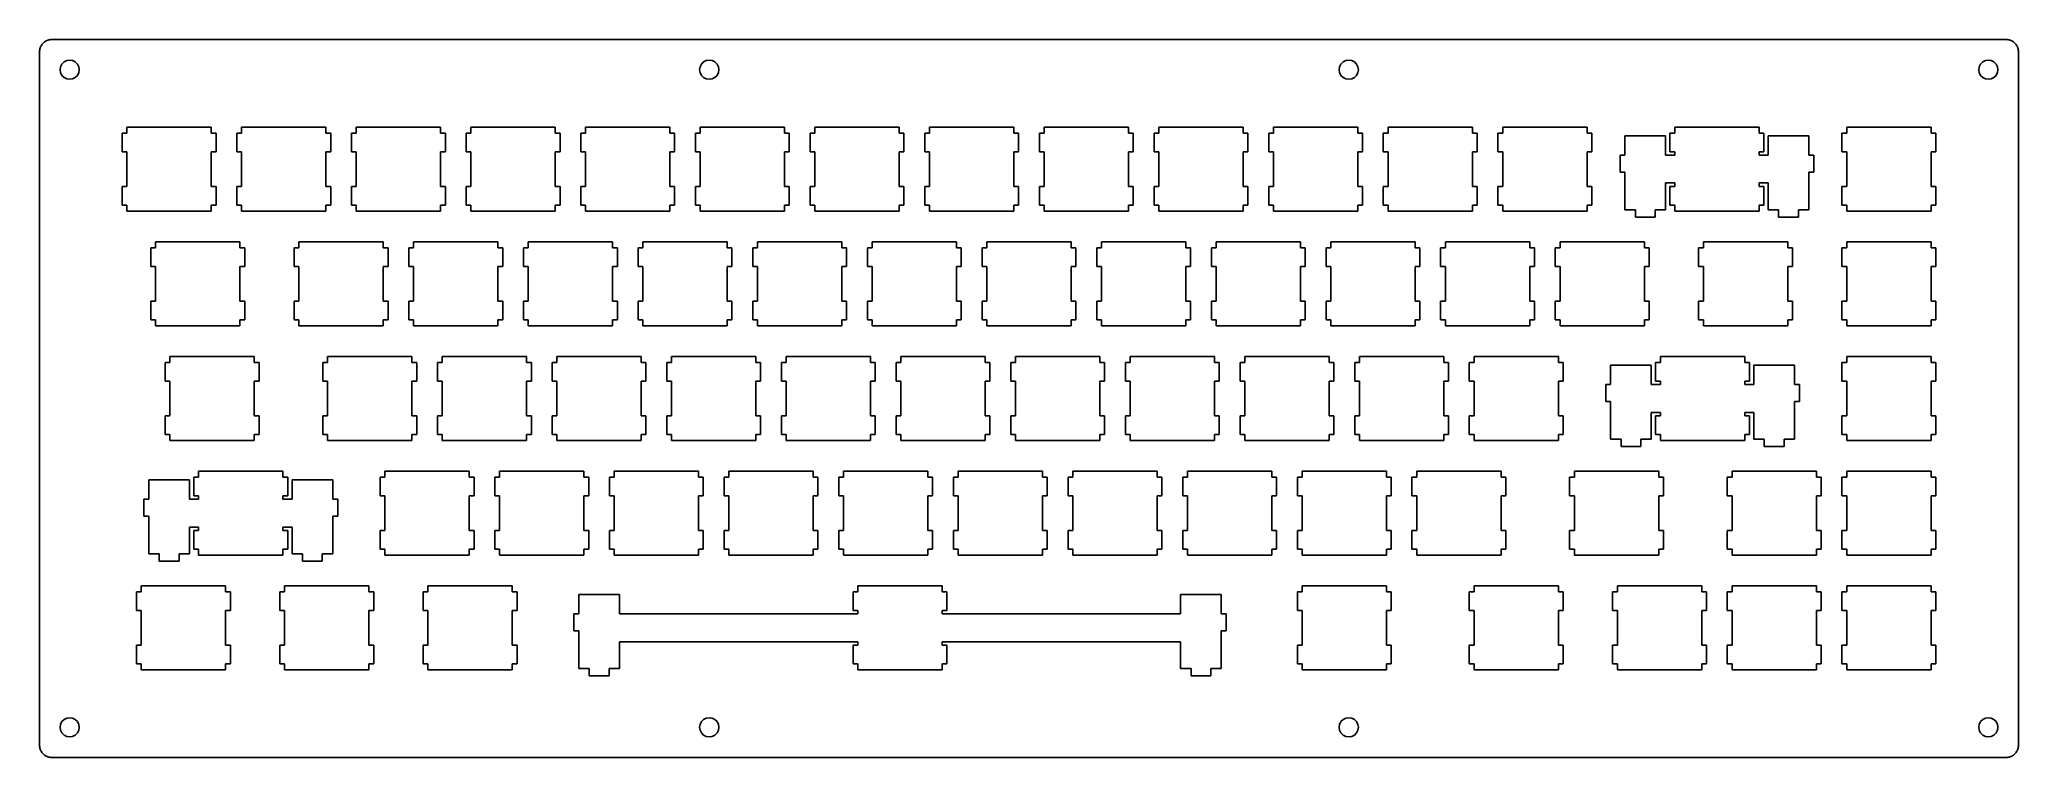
# Model space of a CAD drawing. Extents: x 0 to 329, y 0 to 119.
import ezdxf

# ---------------------------------------------------------------- set-up
doc = ezdxf.new("R2010")
doc.units = 0
doc.layers.get('0').update_dxf_attribs({"linetype": 'CONTINUOUS'})

msp = doc.modelspace()

# ---------------------------------------------------------------- linework, layer by layer
at = {"color": 0}
for p, q in [((0.24805, 118.262), (0.31282, 118.404)), ((0.31282, 118.404), (0.38999, 118.541)), ((0.38999, 118.541), (0.4768, 118.673)), ((0.4768, 118.673), (0.57464, 118.795)), ((0.57464, 118.795), (0.68075, 118.911)), ((0.68075, 118.911), (0.79651, 119.017)), ((0.79651, 119.017), (0.91915, 119.115)), ((0.91915, 119.115), (1.05006, 119.202)), ((1.05006, 119.202), (1.18787, 119.279)), ((1.18787, 119.279), (1.32981, 119.344)), ((1.32981, 119.344), (1.47588, 119.399)), ((1.47588, 119.399), (1.62884, 119.441)), ((1.62884, 119.441), (1.7818, 119.472)), ((1.7818, 119.472), (1.9389, 119.49)), ((1.9389, 119.49), (2.096, 119.496)), ((2.096, 119.496), (326.897, 119.496)), ((326.897, 119.496), (327.053, 119.49)), ((327.053, 119.49), (327.208, 119.472)), ((327.208, 119.472), (327.363, 119.441)), ((327.363, 119.441), (327.514, 119.399)), ((327.514, 119.399), (327.662, 119.344)), ((327.662, 119.344), (327.804, 119.279)), ((327.804, 119.279), (327.94, 119.202)), ((327.94, 119.202), (328.071, 119.115)), ((328.071, 119.115), (328.195, 119.017)), ((328.195, 119.017), (328.311, 118.911)), ((328.311, 118.911), (328.417, 118.795)), ((328.417, 118.795), (328.515, 118.673)), ((328.515, 118.673), (328.602, 118.541)), ((328.602, 118.541), (328.679, 118.404)), ((328.679, 118.404), (328.743, 118.262)), ((0.09508, 117.497), (0.10197, 117.653)), ((0.09508, 2.24482), (0.09508, 117.497)), ((0.10197, 117.653), (0.11989, 117.81)), ((0.11989, 117.81), (0.15021, 117.963)), ((0.15021, 117.963), (0.19293, 118.116)), ((0.19293, 118.116), (0.24805, 118.262)), ((3.80062, 115.437), (3.57325, 114.992)), ((4.15477, 115.791), (3.80062, 115.437)), ((4.5999, 116.018), (4.15477, 115.791)), ((5.0946, 116.096), (4.5999, 116.018)), ((5.58934, 116.018), (5.0946, 116.096)), ((6.03582, 115.791), (5.58934, 116.018)), ((6.38997, 115.437), (6.03582, 115.791)), ((6.61596, 114.992), (6.38997, 115.437)), ((110.068, 115.437), (109.841, 114.992)), ((110.421, 115.791), (110.068, 115.437)), ((110.867, 116.018), (110.421, 115.791)), ((111.362, 116.096), (110.867, 116.018)), ((111.857, 116.018), (111.362, 116.096)), ((112.302, 115.791), (111.857, 116.018)), ((112.656, 115.437), (112.302, 115.791)), ((112.883, 114.992), (112.656, 115.437)), ((216.334, 115.437), (216.108, 114.992)), ((216.688, 115.791), (216.334, 115.437)), ((217.135, 116.018), (216.688, 115.791)), ((217.629, 116.096), (217.135, 116.018)), ((218.124, 116.018), (217.629, 116.096)), ((218.569, 115.791), (218.124, 116.018)), ((218.923, 115.437), (218.569, 115.791)), ((219.151, 114.992), (218.923, 115.437)), ((322.602, 115.437), (322.374, 114.992)), ((322.956, 115.791), (322.602, 115.437)), ((323.402, 116.018), (322.956, 115.791)), ((323.897, 116.096), (323.402, 116.018)), ((324.39, 116.018), (323.897, 116.096)), ((324.837, 115.791), (324.39, 116.018)), ((325.191, 115.437), (324.837, 115.791)), ((325.417, 114.992), (325.191, 115.437)), ((328.743, 118.262), (328.798, 118.116)), ((328.798, 118.116), (328.84, 117.963)), ((328.84, 117.963), (328.871, 117.81)), ((328.871, 117.81), (328.889, 117.653)), ((328.889, 117.653), (328.896, 117.497)), ((328.896, 117.497), (328.896, 2.2462)), ((3.57325, 114.992), (3.4947, 114.496)), ((3.4947, 114.496), (3.57325, 114.002)), ((3.57325, 114.002), (3.80062, 113.556)), ((3.80062, 113.556), (4.15477, 113.202)), ((4.15477, 113.202), (4.5999, 112.976)), ((4.5999, 112.976), (5.0946, 112.896)), ((5.0946, 112.896), (5.58934, 112.976)), ((5.58934, 112.976), (6.03582, 113.202)), ((6.03582, 113.202), (6.38997, 113.556)), ((6.38997, 113.556), (6.61596, 114.002)), ((6.69452, 114.496), (6.61596, 114.992)), ((6.61596, 114.002), (6.69452, 114.496)), ((109.841, 114.992), (109.762, 114.496)), ((109.762, 114.496), (109.841, 114.002)), ((109.841, 114.002), (110.068, 113.556)), ((110.068, 113.556), (110.421, 113.202)), ((110.421, 113.202), (110.867, 112.976)), ((110.867, 112.976), (111.362, 112.896)), ((111.362, 112.896), (111.857, 112.976)), ((111.857, 112.976), (112.302, 113.202)), ((112.302, 113.202), (112.656, 113.556)), ((112.656, 113.556), (112.883, 114.002)), ((112.962, 114.496), (112.883, 114.992)), ((112.883, 114.002), (112.962, 114.496)), ((216.108, 114.992), (216.029, 114.496)), ((216.029, 114.496), (216.108, 114.002)), ((216.108, 114.002), (216.334, 113.556)), ((216.334, 113.556), (216.688, 113.202)), ((216.688, 113.202), (217.135, 112.976)), ((217.135, 112.976), (217.629, 112.896)), ((217.629, 112.896), (218.124, 112.976)), ((218.124, 112.976), (218.569, 113.202)), ((218.569, 113.202), (218.923, 113.556)), ((218.923, 113.556), (219.151, 114.002)), ((219.23, 114.496), (219.151, 114.992)), ((219.151, 114.002), (219.23, 114.496)), ((322.374, 114.992), (322.297, 114.496)), ((322.297, 114.496), (322.374, 114.002)), ((322.374, 114.002), (322.602, 113.556)), ((322.602, 113.556), (322.956, 113.202)), ((322.956, 113.202), (323.402, 112.976)), ((323.402, 112.976), (323.897, 112.896)), ((323.897, 112.896), (324.39, 112.976)), ((324.39, 112.976), (324.837, 113.202)), ((324.837, 113.202), (325.191, 113.556)), ((325.191, 113.556), (325.417, 114.002)), ((325.497, 114.496), (325.417, 114.992)), ((325.417, 114.002), (325.497, 114.496)), ((14.621, 103.972), (13.819, 103.972)), ((13.819, 103.972), (13.819, 100.871)), ((14.621, 104.971), (14.621, 103.972)), ((28.6205, 104.971), (14.621, 104.971)), ((28.6205, 103.972), (28.6205, 104.971)), ((29.4197, 103.972), (28.6205, 103.972)), ((29.4197, 100.871), (29.4197, 103.972)), ((33.671, 103.972), (32.8704, 103.972)), ((32.8704, 103.972), (32.8704, 100.871)), ((33.671, 104.971), (33.671, 103.972)), ((47.6705, 104.971), (33.671, 104.971)), ((47.6705, 103.972), (47.6705, 104.971)), ((48.471, 103.972), (47.6705, 103.972)), ((48.471, 100.871), (48.471, 103.972)), ((52.7209, 103.972), (51.9204, 103.972)), ((51.9204, 103.972), (51.9204, 100.871)), ((52.7209, 104.971), (52.7209, 103.972)), ((66.7205, 104.971), (52.7209, 104.971)), ((66.7205, 103.972), (66.7205, 104.971)), ((67.521, 103.972), (66.7205, 103.972)), ((67.521, 100.871), (67.521, 103.972)), ((71.7709, 103.972), (70.9704, 103.972)), ((70.9704, 103.972), (70.9704, 100.871)), ((71.7709, 104.971), (71.7709, 103.972)), ((85.7705, 104.971), (71.7709, 104.971)), ((85.7705, 103.972), (85.7705, 104.971)), ((86.571, 103.972), (85.7705, 103.972)), ((86.571, 100.871), (86.571, 103.972)), ((90.8209, 103.972), (90.0204, 103.972)), ((90.0204, 103.972), (90.0204, 100.871)), ((90.8209, 104.971), (90.8209, 103.972)), ((104.821, 104.971), (90.8209, 104.971)), ((104.821, 103.972), (104.821, 104.971)), ((105.62, 103.972), (104.821, 103.972)), ((105.62, 100.871), (105.62, 103.972)), ((109.869, 103.972), (109.07, 103.972)), ((109.07, 103.972), (109.07, 100.871)), ((109.869, 104.971), (109.869, 103.972)), ((123.869, 104.971), (109.869, 104.971)), ((123.869, 103.972), (123.869, 104.971)), ((124.67, 103.972), (123.869, 103.972)), ((124.67, 100.871), (124.67, 103.972)), ((128.921, 103.972), (128.119, 103.972)), ((128.119, 103.972), (128.119, 100.871)), ((128.921, 104.971), (128.921, 103.972)), ((142.921, 104.971), (128.921, 104.971)), ((142.921, 103.972), (142.921, 104.971)), ((143.721, 103.972), (142.921, 103.972)), ((143.721, 100.871), (143.721, 103.972)), ((147.971, 103.972), (147.17, 103.972)), ((147.17, 103.972), (147.17, 100.871)), ((147.971, 104.971), (147.971, 103.972)), ((161.971, 104.971), (147.971, 104.971)), ((161.971, 103.972), (161.971, 104.971)), ((162.771, 103.972), (161.971, 103.972)), ((162.771, 100.871), (162.771, 103.972)), ((167.021, 103.972), (166.22, 103.972)), ((166.22, 103.972), (166.22, 100.871)), ((167.021, 104.971), (167.021, 103.972)), ((181.021, 104.971), (167.021, 104.971)), ((181.021, 103.972), (181.021, 104.971)), ((181.821, 103.972), (181.021, 103.972)), ((181.821, 100.871), (181.821, 103.972)), ((186.071, 103.972), (185.27, 103.972)), ((185.27, 103.972), (185.27, 100.871)), ((186.071, 104.971), (186.071, 103.972)), ((200.071, 104.971), (186.071, 104.971)), ((200.071, 103.972), (200.071, 104.971)), ((200.871, 103.972), (200.071, 103.972)), ((200.871, 100.871), (200.871, 103.972)), ((205.121, 103.972), (204.32, 103.972)), ((204.32, 103.972), (204.32, 100.871)), ((205.121, 104.971), (205.121, 103.972)), ((219.121, 104.971), (205.121, 104.971)), ((219.121, 103.972), (219.121, 104.971)), ((219.921, 103.972), (219.121, 103.972)), ((219.921, 100.871), (219.921, 103.972)), ((224.171, 103.972), (223.37, 103.972)), ((223.37, 103.972), (223.37, 100.871)), ((224.171, 104.971), (224.171, 103.972)), ((238.171, 104.971), (224.171, 104.971)), ((238.171, 103.972), (238.171, 104.971)), ((238.971, 103.972), (238.171, 103.972)), ((238.971, 100.871), (238.971, 103.972)), ((243.221, 103.972), (242.42, 103.972)), ((242.42, 103.972), (242.42, 100.871)), ((243.221, 104.971), (243.221, 103.972)), ((257.221, 104.971), (243.221, 104.971)), ((257.221, 103.972), (257.221, 104.971)), ((258.021, 103.972), (257.221, 103.972)), ((258.021, 100.871), (258.021, 103.972)), ((270.27, 103.502), (263.521, 103.502)), ((263.521, 103.502), (263.521, 100.271)), ((270.27, 100.271), (270.27, 103.502)), ((271.796, 103.972), (270.995, 103.972)), ((270.995, 103.972), (270.995, 100.871)), ((271.796, 104.971), (271.796, 103.972)), ((285.796, 104.971), (271.796, 104.971)), ((285.796, 103.972), (285.796, 104.971)), ((286.596, 103.972), (285.796, 103.972)), ((286.596, 100.871), (286.596, 103.972)), ((294.071, 103.502), (287.321, 103.502)), ((287.321, 103.502), (287.321, 100.271)), ((294.071, 100.271), (294.071, 103.502)), ((300.371, 103.972), (299.57, 103.972)), ((299.57, 103.972), (299.57, 100.871)), ((300.371, 104.971), (300.371, 103.972)), ((314.371, 104.971), (300.371, 104.971)), ((314.371, 103.972), (314.371, 104.971)), ((315.171, 103.972), (314.371, 103.972)), ((315.171, 100.871), (315.171, 103.972)), ((13.819, 100.871), (14.621, 100.871)), ((14.621, 100.871), (14.621, 95.0722)), ((28.6205, 95.0722), (28.6205, 100.871)), ((28.6205, 100.871), (29.4197, 100.871)), ((32.8704, 100.871), (33.671, 100.871)), ((33.671, 100.871), (33.671, 95.0722)), ((47.6705, 95.0722), (47.6705, 100.871)), ((47.6705, 100.871), (48.471, 100.871)), ((51.9204, 100.871), (52.7209, 100.871)), ((52.7209, 100.871), (52.7209, 95.0722)), ((66.7205, 95.0722), (66.7205, 100.871)), ((66.7205, 100.871), (67.521, 100.871)), ((70.9704, 100.871), (71.7709, 100.871)), ((71.7709, 100.871), (71.7709, 95.0722)), ((85.7705, 95.0722), (85.7705, 100.871)), ((85.7705, 100.871), (86.571, 100.871)), ((90.0204, 100.871), (90.8209, 100.871)), ((90.8209, 100.871), (90.8209, 95.0722)), ((104.821, 95.0722), (104.821, 100.871)), ((104.821, 100.871), (105.62, 100.871)), ((109.07, 100.871), (109.869, 100.871)), ((109.869, 100.871), (109.869, 95.0722)), ((123.869, 95.0722), (123.869, 100.871)), ((123.869, 100.871), (124.67, 100.871)), ((128.119, 100.871), (128.921, 100.871)), ((128.921, 100.871), (128.921, 95.0722)), ((142.921, 95.0722), (142.921, 100.871)), ((142.921, 100.871), (143.721, 100.871)), ((147.17, 100.871), (147.971, 100.871)), ((147.971, 100.871), (147.971, 95.0722)), ((161.971, 95.0722), (161.971, 100.871)), ((161.971, 100.871), (162.771, 100.871)), ((166.22, 100.871), (167.021, 100.871)), ((167.021, 100.871), (167.021, 95.0722)), ((181.021, 95.0722), (181.021, 100.871)), ((181.021, 100.871), (181.821, 100.871)), ((185.27, 100.871), (186.071, 100.871)), ((186.071, 100.871), (186.071, 95.0722)), ((200.071, 95.0722), (200.071, 100.871)), ((200.071, 100.871), (200.871, 100.871)), ((204.32, 100.871), (205.121, 100.871)), ((205.121, 100.871), (205.121, 95.0722)), ((219.121, 95.0722), (219.121, 100.871)), ((219.121, 100.871), (219.921, 100.871)), ((223.37, 100.871), (224.171, 100.871)), ((224.171, 100.871), (224.171, 95.0722)), ((238.171, 95.0722), (238.171, 100.871)), ((238.171, 100.871), (238.971, 100.871)), ((242.42, 100.871), (243.221, 100.871)), ((243.221, 100.871), (243.221, 95.0722)), ((257.221, 95.0722), (257.221, 100.871)), ((257.221, 100.871), (258.021, 100.871)), ((263.521, 100.271), (262.695, 100.271)), ((262.695, 100.271), (262.695, 97.4714)), ((271.796, 100.271), (270.27, 100.271)), ((270.995, 100.871), (271.796, 100.871)), ((271.796, 100.871), (271.796, 100.271)), ((285.796, 100.271), (285.796, 100.871)), ((285.796, 100.871), (286.596, 100.871)), ((287.321, 100.271), (285.796, 100.271)), ((294.896, 100.271), (294.071, 100.271)), ((294.896, 97.4714), (294.896, 100.271)), ((299.57, 100.871), (300.371, 100.871)), ((300.371, 100.871), (300.371, 95.0722)), ((314.371, 95.0722), (314.371, 100.871)), ((314.371, 100.871), (315.171, 100.871)), ((262.695, 97.4714), (263.521, 97.4714)), ((263.521, 97.4714), (263.521, 91.2012)), ((270.27, 91.2012), (270.27, 95.6716)), ((270.27, 95.6716), (271.796, 95.6716)), ((271.796, 95.6716), (271.796, 95.0722)), ((285.796, 95.0722), (285.796, 95.6716)), ((285.796, 95.6716), (287.321, 95.6716)), ((287.321, 95.6716), (287.321, 91.2012)), ((294.071, 91.2012), (294.071, 97.4714)), ((294.071, 97.4714), (294.896, 97.4714)), ((14.621, 95.0722), (13.819, 95.0722)), ((13.819, 95.0722), (13.819, 91.9716)), ((29.4197, 95.0722), (28.6205, 95.0722)), ((29.4197, 91.9716), (29.4197, 95.0722)), ((33.671, 95.0722), (32.8704, 95.0722)), ((32.8704, 95.0722), (32.8704, 91.9716)), ((48.471, 95.0722), (47.6705, 95.0722)), ((48.471, 91.9716), (48.471, 95.0722)), ((52.7209, 95.0722), (51.9204, 95.0722)), ((51.9204, 95.0722), (51.9204, 91.9716)), ((67.521, 95.0722), (66.7205, 95.0722)), ((67.521, 91.9716), (67.521, 95.0722)), ((71.7709, 95.0722), (70.9704, 95.0722)), ((70.9704, 95.0722), (70.9704, 91.9716)), ((86.571, 95.0722), (85.7705, 95.0722)), ((86.571, 91.9716), (86.571, 95.0722)), ((90.8209, 95.0722), (90.0204, 95.0722)), ((90.0204, 95.0722), (90.0204, 91.9716)), ((105.62, 95.0722), (104.821, 95.0722)), ((105.62, 91.9716), (105.62, 95.0722)), ((109.869, 95.0722), (109.07, 95.0722)), ((109.07, 95.0722), (109.07, 91.9716)), ((124.67, 95.0722), (123.869, 95.0722)), ((124.67, 91.9716), (124.67, 95.0722)), ((128.921, 95.0722), (128.119, 95.0722)), ((128.119, 95.0722), (128.119, 91.9716)), ((143.721, 95.0722), (142.921, 95.0722)), ((143.721, 91.9716), (143.721, 95.0722)), ((147.971, 95.0722), (147.17, 95.0722)), ((147.17, 95.0722), (147.17, 91.9716)), ((162.771, 95.0722), (161.971, 95.0722)), ((162.771, 91.9716), (162.771, 95.0722)), ((167.021, 95.0722), (166.22, 95.0722)), ((166.22, 95.0722), (166.22, 91.9716)), ((181.821, 95.0722), (181.021, 95.0722)), ((181.821, 91.9716), (181.821, 95.0722)), ((186.071, 95.0722), (185.27, 95.0722)), ((185.27, 95.0722), (185.27, 91.9716)), ((200.871, 95.0722), (200.071, 95.0722)), ((200.871, 91.9716), (200.871, 95.0722)), ((205.121, 95.0722), (204.32, 95.0722)), ((204.32, 95.0722), (204.32, 91.9716)), ((219.921, 95.0722), (219.121, 95.0722)), ((219.921, 91.9716), (219.921, 95.0722)), ((224.171, 95.0722), (223.37, 95.0722)), ((223.37, 95.0722), (223.37, 91.9716)), ((238.971, 95.0722), (238.171, 95.0722)), ((238.971, 91.9716), (238.971, 95.0722)), ((243.221, 95.0722), (242.42, 95.0722)), ((242.42, 95.0722), (242.42, 91.9716)), ((258.021, 95.0722), (257.221, 95.0722)), ((258.021, 91.9716), (258.021, 95.0722)), ((271.796, 95.0722), (270.995, 95.0722)), ((270.995, 95.0722), (270.995, 91.9716)), ((286.596, 95.0722), (285.796, 95.0722)), ((286.596, 91.9716), (286.596, 95.0722)), ((300.371, 95.0722), (299.57, 95.0722)), ((299.57, 95.0722), (299.57, 91.9716)), ((315.171, 95.0722), (314.371, 95.0722)), ((315.171, 91.9716), (315.171, 95.0722)), ((13.819, 91.9716), (14.621, 91.9716)), ((14.621, 91.9716), (14.621, 90.9712)), ((14.621, 90.9712), (28.6205, 90.9712)), ((28.6205, 90.9712), (28.6205, 91.9716)), ((28.6205, 91.9716), (29.4197, 91.9716)), ((32.8704, 91.9716), (33.671, 91.9716)), ((33.671, 91.9716), (33.671, 90.9712)), ((33.671, 90.9712), (47.6705, 90.9712)), ((47.6705, 90.9712), (47.6705, 91.9716)), ((47.6705, 91.9716), (48.471, 91.9716)), ((51.9204, 91.9716), (52.7209, 91.9716)), ((52.7209, 91.9716), (52.7209, 90.9712)), ((52.7209, 90.9712), (66.7205, 90.9712)), ((66.7205, 90.9712), (66.7205, 91.9716)), ((66.7205, 91.9716), (67.521, 91.9716)), ((70.9704, 91.9716), (71.7709, 91.9716)), ((71.7709, 91.9716), (71.7709, 90.9712)), ((71.7709, 90.9712), (85.7705, 90.9712)), ((85.7705, 90.9712), (85.7705, 91.9716)), ((85.7705, 91.9716), (86.571, 91.9716)), ((90.0204, 91.9716), (90.8209, 91.9716)), ((90.8209, 91.9716), (90.8209, 90.9712)), ((90.8209, 90.9712), (104.821, 90.9712)), ((104.821, 90.9712), (104.821, 91.9716)), ((104.821, 91.9716), (105.62, 91.9716)), ((109.07, 91.9716), (109.869, 91.9716)), ((109.869, 91.9716), (109.869, 90.9712)), ((109.869, 90.9712), (123.869, 90.9712)), ((123.869, 90.9712), (123.869, 91.9716)), ((123.869, 91.9716), (124.67, 91.9716)), ((128.119, 91.9716), (128.921, 91.9716)), ((128.921, 91.9716), (128.921, 90.9712)), ((128.921, 90.9712), (142.921, 90.9712)), ((142.921, 90.9712), (142.921, 91.9716)), ((142.921, 91.9716), (143.721, 91.9716)), ((147.17, 91.9716), (147.971, 91.9716)), ((147.971, 91.9716), (147.971, 90.9712)), ((147.971, 90.9712), (161.971, 90.9712)), ((161.971, 90.9712), (161.971, 91.9716)), ((161.971, 91.9716), (162.771, 91.9716)), ((166.22, 91.9716), (167.021, 91.9716)), ((167.021, 91.9716), (167.021, 90.9712)), ((167.021, 90.9712), (181.021, 90.9712)), ((181.021, 90.9712), (181.021, 91.9716)), ((181.021, 91.9716), (181.821, 91.9716)), ((185.27, 91.9716), (186.071, 91.9716)), ((186.071, 91.9716), (186.071, 90.9712)), ((186.071, 90.9712), (200.071, 90.9712)), ((200.071, 90.9712), (200.071, 91.9716)), ((200.071, 91.9716), (200.871, 91.9716)), ((204.32, 91.9716), (205.121, 91.9716)), ((205.121, 91.9716), (205.121, 90.9712)), ((205.121, 90.9712), (219.121, 90.9712)), ((219.121, 90.9712), (219.121, 91.9716)), ((219.121, 91.9716), (219.921, 91.9716)), ((223.37, 91.9716), (224.171, 91.9716)), ((224.171, 91.9716), (224.171, 90.9712)), ((224.171, 90.9712), (238.171, 90.9712)), ((238.171, 90.9712), (238.171, 91.9716)), ((238.171, 91.9716), (238.971, 91.9716)), ((242.42, 91.9716), (243.221, 91.9716)), ((243.221, 91.9716), (243.221, 90.9712)), ((243.221, 90.9712), (257.221, 90.9712)), ((257.221, 90.9712), (257.221, 91.9716)), ((257.221, 91.9716), (258.021, 91.9716)), ((263.521, 91.2012), (265.246, 91.2012)), ((265.246, 91.2012), (265.246, 90.001)), ((265.246, 90.001), (268.545, 90.001)), ((268.545, 90.001), (268.545, 91.2012)), ((268.545, 91.2012), (270.27, 91.2012)), ((270.995, 91.9716), (271.796, 91.9716)), ((271.796, 91.9716), (271.796, 90.9712)), ((271.796, 90.9712), (285.796, 90.9712)), ((285.796, 90.9712), (285.796, 91.9716)), ((285.796, 91.9716), (286.596, 91.9716)), ((287.321, 91.2012), (289.045, 91.2012)), ((289.045, 91.2012), (289.045, 90.001)), ((289.045, 90.001), (292.345, 90.001)), ((292.345, 90.001), (292.345, 91.2012)), ((292.345, 91.2012), (294.071, 91.2012)), ((299.57, 91.9716), (300.371, 91.9716)), ((300.371, 91.9716), (300.371, 90.9712)), ((300.371, 90.9712), (314.371, 90.9712)), ((314.371, 90.9712), (314.371, 91.9716)), ((314.371, 91.9716), (315.171, 91.9716)), ((19.3821, 85.9208), (19.3821, 84.9217)), ((33.383, 85.9208), (19.3821, 85.9208)), ((33.383, 84.9217), (33.383, 85.9208)), ((43.1959, 85.9208), (43.1959, 84.9217)), ((57.1955, 85.9208), (43.1959, 85.9208)), ((57.1955, 84.9217), (57.1955, 85.9208)), ((62.2459, 85.9208), (62.2459, 84.9217)), ((76.2455, 85.9208), (62.2459, 85.9208)), ((76.2455, 84.9217), (76.2455, 85.9208)), ((81.2959, 85.9208), (81.2959, 84.9217)), ((95.2955, 85.9208), (81.2959, 85.9208)), ((95.2955, 84.9217), (95.2955, 85.9208)), ((100.346, 85.9208), (100.346, 84.9217)), ((114.346, 85.9208), (100.346, 85.9208)), ((114.346, 84.9217), (114.346, 85.9208)), ((119.396, 85.9208), (119.396, 84.9217)), ((133.396, 85.9208), (119.396, 85.9208)), ((133.396, 84.9217), (133.396, 85.9208)), ((138.446, 85.9208), (138.446, 84.9217)), ((152.446, 85.9208), (138.446, 85.9208)), ((152.446, 84.9217), (152.446, 85.9208)), ((157.496, 85.9208), (157.496, 84.9217)), ((171.496, 85.9208), (157.496, 85.9208)), ((171.496, 84.9217), (171.496, 85.9208)), ((176.546, 85.9208), (176.546, 84.9217)), ((190.546, 85.9208), (176.546, 85.9208)), ((190.546, 84.9217), (190.546, 85.9208)), ((195.596, 85.9208), (195.596, 84.9217)), ((209.596, 85.9208), (195.596, 85.9208)), ((209.596, 84.9217), (209.596, 85.9208)), ((214.646, 85.9208), (214.646, 84.9217)), ((228.646, 85.9208), (214.646, 85.9208)), ((228.646, 84.9217), (228.646, 85.9208)), ((233.696, 85.9208), (233.696, 84.9217)), ((247.696, 85.9208), (233.696, 85.9208)), ((247.696, 84.9217), (247.696, 85.9208)), ((252.744, 85.9208), (252.744, 84.9217)), ((266.746, 85.9208), (252.744, 85.9208)), ((266.746, 84.9217), (266.746, 85.9208)), ((276.557, 85.9208), (276.557, 84.9217)), ((290.558, 85.9208), (276.557, 85.9208)), ((290.558, 84.9217), (290.558, 85.9208)), ((300.371, 85.9208), (300.371, 84.9217)), ((314.371, 85.9208), (300.371, 85.9208)), ((314.371, 84.9217), (314.371, 85.9208)), ((19.3821, 84.9217), (18.5829, 84.9217)), ((18.5829, 84.9217), (18.5829, 81.8212)), ((34.1822, 84.9217), (33.383, 84.9217)), ((34.1822, 81.8212), (34.1822, 84.9217)), ((43.1959, 84.9217), (42.3954, 84.9217)), ((42.3954, 84.9217), (42.3954, 81.8212)), ((57.996, 84.9217), (57.1955, 84.9217)), ((57.996, 81.8212), (57.996, 84.9217)), ((62.2459, 84.9217), (61.4454, 84.9217)), ((61.4454, 84.9217), (61.4454, 81.8212)), ((77.046, 84.9217), (76.2455, 84.9217)), ((77.046, 81.8212), (77.046, 84.9217)), ((81.2959, 84.9217), (80.4954, 84.9217)), ((80.4954, 84.9217), (80.4954, 81.8212)), ((96.096, 84.9217), (95.2955, 84.9217)), ((96.096, 81.8212), (96.096, 84.9217)), ((100.346, 84.9217), (99.5454, 84.9217)), ((99.5454, 84.9217), (99.5454, 81.8212)), ((115.146, 84.9217), (114.346, 84.9217)), ((115.146, 81.8212), (115.146, 84.9217)), ((119.396, 84.9217), (118.595, 84.9217)), ((118.595, 84.9217), (118.595, 81.8212)), ((134.196, 84.9217), (133.396, 84.9217)), ((134.196, 81.8212), (134.196, 84.9217)), ((138.446, 84.9217), (137.645, 84.9217)), ((137.645, 84.9217), (137.645, 81.8212)), ((153.246, 84.9217), (152.446, 84.9217)), ((153.246, 81.8212), (153.246, 84.9217)), ((157.496, 84.9217), (156.695, 84.9217)), ((156.695, 84.9217), (156.695, 81.8212)), ((172.296, 84.9217), (171.496, 84.9217)), ((172.296, 81.8212), (172.296, 84.9217)), ((176.546, 84.9217), (175.745, 84.9217)), ((175.745, 84.9217), (175.745, 81.8212)), ((191.346, 84.9217), (190.546, 84.9217)), ((191.346, 81.8212), (191.346, 84.9217)), ((195.596, 84.9217), (194.795, 84.9217)), ((194.795, 84.9217), (194.795, 81.8212)), ((210.396, 84.9217), (209.596, 84.9217)), ((210.396, 81.8212), (210.396, 84.9217)), ((214.646, 84.9217), (213.845, 84.9217)), ((213.845, 84.9217), (213.845, 81.8212)), ((229.446, 84.9217), (228.646, 84.9217)), ((229.446, 81.8212), (229.446, 84.9217)), ((233.696, 84.9217), (232.895, 84.9217)), ((232.895, 84.9217), (232.895, 81.8212)), ((248.496, 84.9217), (247.696, 84.9217)), ((248.496, 81.8212), (248.496, 84.9217)), ((252.744, 84.9217), (251.945, 84.9217)), ((251.945, 84.9217), (251.945, 81.8212)), ((267.546, 84.9217), (266.746, 84.9217)), ((267.546, 81.8212), (267.546, 84.9217)), ((276.557, 84.9217), (275.758, 84.9217)), ((275.758, 84.9217), (275.758, 81.8212)), ((291.357, 84.9217), (290.558, 84.9217)), ((291.357, 81.8212), (291.357, 84.9217)), ((300.371, 84.9217), (299.57, 84.9217)), ((299.57, 84.9217), (299.57, 81.8212)), ((315.171, 84.9217), (314.371, 84.9217)), ((315.171, 81.8212), (315.171, 84.9217)), ((18.5829, 81.8212), (19.3821, 81.8212)), ((19.3821, 81.8212), (19.3821, 76.0208)), ((33.383, 76.0208), (33.383, 81.8212)), ((33.383, 81.8212), (34.1822, 81.8212)), ((42.3954, 81.8212), (43.1959, 81.8212)), ((43.1959, 81.8212), (43.1959, 76.0208)), ((57.1955, 76.0208), (57.1955, 81.8212)), ((57.1955, 81.8212), (57.996, 81.8212)), ((61.4454, 81.8212), (62.2459, 81.8212)), ((62.2459, 81.8212), (62.2459, 76.0208)), ((76.2455, 76.0208), (76.2455, 81.8212)), ((76.2455, 81.8212), (77.046, 81.8212)), ((80.4954, 81.8212), (81.2959, 81.8212)), ((81.2959, 81.8212), (81.2959, 76.0208)), ((95.2955, 76.0208), (95.2955, 81.8212)), ((95.2955, 81.8212), (96.096, 81.8212)), ((99.5454, 81.8212), (100.346, 81.8212)), ((100.346, 81.8212), (100.346, 76.0208)), ((114.346, 76.0208), (114.346, 81.8212)), ((114.346, 81.8212), (115.146, 81.8212)), ((118.595, 81.8212), (119.396, 81.8212)), ((119.396, 81.8212), (119.396, 76.0208)), ((133.396, 76.0208), (133.396, 81.8212)), ((133.396, 81.8212), (134.196, 81.8212)), ((137.645, 81.8212), (138.446, 81.8212)), ((138.446, 81.8212), (138.446, 76.0208)), ((152.446, 76.0208), (152.446, 81.8212)), ((152.446, 81.8212), (153.246, 81.8212)), ((156.695, 81.8212), (157.496, 81.8212)), ((157.496, 81.8212), (157.496, 76.0208)), ((171.496, 76.0208), (171.496, 81.8212)), ((171.496, 81.8212), (172.296, 81.8212)), ((175.745, 81.8212), (176.546, 81.8212)), ((176.546, 81.8212), (176.546, 76.0208)), ((190.546, 76.0208), (190.546, 81.8212)), ((190.546, 81.8212), (191.346, 81.8212)), ((194.795, 81.8212), (195.596, 81.8212)), ((195.596, 81.8212), (195.596, 76.0208)), ((209.596, 76.0208), (209.596, 81.8212)), ((209.596, 81.8212), (210.396, 81.8212)), ((213.845, 81.8212), (214.646, 81.8212)), ((214.646, 81.8212), (214.646, 76.0208)), ((228.646, 76.0208), (228.646, 81.8212)), ((228.646, 81.8212), (229.446, 81.8212)), ((232.895, 81.8212), (233.696, 81.8212)), ((233.696, 81.8212), (233.696, 76.0208)), ((247.696, 76.0208), (247.696, 81.8212)), ((247.696, 81.8212), (248.496, 81.8212)), ((251.945, 81.8212), (252.744, 81.8212)), ((252.744, 81.8212), (252.744, 76.0208)), ((266.746, 76.0208), (266.746, 81.8212)), ((266.746, 81.8212), (267.546, 81.8212)), ((275.758, 81.8212), (276.557, 81.8212)), ((276.557, 81.8212), (276.557, 76.0208)), ((290.558, 76.0208), (290.558, 81.8212)), ((290.558, 81.8212), (291.357, 81.8212)), ((299.57, 81.8212), (300.371, 81.8212)), ((300.371, 81.8212), (300.371, 76.0208)), ((314.371, 76.0208), (314.371, 81.8212)), ((314.371, 81.8212), (315.171, 81.8212)), ((19.3821, 76.0208), (18.5829, 76.0208)), ((18.5829, 76.0208), (18.5829, 72.9216)), ((34.1822, 76.0208), (33.383, 76.0208)), ((34.1822, 72.9216), (34.1822, 76.0208)), ((43.1959, 76.0208), (42.3954, 76.0208)), ((42.3954, 76.0208), (42.3954, 72.9216)), ((57.996, 76.0208), (57.1955, 76.0208)), ((57.996, 72.9216), (57.996, 76.0208)), ((62.2459, 76.0208), (61.4454, 76.0208)), ((61.4454, 76.0208), (61.4454, 72.9216)), ((77.046, 76.0208), (76.2455, 76.0208)), ((77.046, 72.9216), (77.046, 76.0208)), ((81.2959, 76.0208), (80.4954, 76.0208)), ((80.4954, 76.0208), (80.4954, 72.9216)), ((96.096, 76.0208), (95.2955, 76.0208)), ((96.096, 72.9216), (96.096, 76.0208)), ((100.346, 76.0208), (99.5454, 76.0208)), ((99.5454, 76.0208), (99.5454, 72.9216)), ((115.146, 76.0208), (114.346, 76.0208)), ((115.146, 72.9216), (115.146, 76.0208)), ((119.396, 76.0208), (118.595, 76.0208)), ((118.595, 76.0208), (118.595, 72.9216)), ((134.196, 76.0208), (133.396, 76.0208)), ((134.196, 72.9216), (134.196, 76.0208)), ((138.446, 76.0208), (137.645, 76.0208)), ((137.645, 76.0208), (137.645, 72.9216)), ((153.246, 76.0208), (152.446, 76.0208)), ((153.246, 72.9216), (153.246, 76.0208)), ((157.496, 76.0208), (156.695, 76.0208)), ((156.695, 76.0208), (156.695, 72.9216)), ((172.296, 76.0208), (171.496, 76.0208)), ((172.296, 72.9216), (172.296, 76.0208)), ((176.546, 76.0208), (175.745, 76.0208)), ((175.745, 76.0208), (175.745, 72.9216)), ((191.346, 76.0208), (190.546, 76.0208)), ((191.346, 72.9216), (191.346, 76.0208)), ((195.596, 76.0208), (194.795, 76.0208)), ((194.795, 76.0208), (194.795, 72.9216)), ((210.396, 76.0208), (209.596, 76.0208)), ((210.396, 72.9216), (210.396, 76.0208)), ((214.646, 76.0208), (213.845, 76.0208)), ((213.845, 76.0208), (213.845, 72.9216)), ((229.446, 76.0208), (228.646, 76.0208)), ((229.446, 72.9216), (229.446, 76.0208)), ((233.696, 76.0208), (232.895, 76.0208)), ((232.895, 76.0208), (232.895, 72.9216)), ((248.496, 76.0208), (247.696, 76.0208)), ((248.496, 72.9216), (248.496, 76.0208)), ((252.744, 76.0208), (251.945, 76.0208)), ((251.945, 76.0208), (251.945, 72.9216)), ((267.546, 76.0208), (266.746, 76.0208)), ((267.546, 72.9216), (267.546, 76.0208)), ((276.557, 76.0208), (275.758, 76.0208)), ((275.758, 76.0208), (275.758, 72.9216)), ((291.357, 76.0208), (290.558, 76.0208)), ((291.357, 72.9216), (291.357, 76.0208)), ((300.371, 76.0208), (299.57, 76.0208)), ((299.57, 76.0208), (299.57, 72.9216)), ((315.171, 76.0208), (314.371, 76.0208)), ((315.171, 72.9216), (315.171, 76.0208)), ((18.5829, 72.9216), (19.3821, 72.9216)), ((19.3821, 72.9216), (19.3821, 71.9212)), ((33.383, 71.9212), (33.383, 72.9216)), ((33.383, 72.9216), (34.1822, 72.9216)), ((42.3954, 72.9216), (43.1959, 72.9216)), ((43.1959, 72.9216), (43.1959, 71.9212)), ((57.1955, 71.9212), (57.1955, 72.9216)), ((57.1955, 72.9216), (57.996, 72.9216)), ((61.4454, 72.9216), (62.2459, 72.9216)), ((62.2459, 72.9216), (62.2459, 71.9212)), ((76.2455, 71.9212), (76.2455, 72.9216)), ((76.2455, 72.9216), (77.046, 72.9216)), ((80.4954, 72.9216), (81.2959, 72.9216)), ((81.2959, 72.9216), (81.2959, 71.9212)), ((95.2955, 71.9212), (95.2955, 72.9216)), ((95.2955, 72.9216), (96.096, 72.9216)), ((99.5454, 72.9216), (100.346, 72.9216)), ((100.346, 72.9216), (100.346, 71.9212)), ((114.346, 71.9212), (114.346, 72.9216)), ((114.346, 72.9216), (115.146, 72.9216)), ((118.595, 72.9216), (119.396, 72.9216)), ((119.396, 72.9216), (119.396, 71.9212)), ((133.396, 71.9212), (133.396, 72.9216)), ((133.396, 72.9216), (134.196, 72.9216)), ((137.645, 72.9216), (138.446, 72.9216)), ((138.446, 72.9216), (138.446, 71.9212)), ((152.446, 71.9212), (152.446, 72.9216)), ((152.446, 72.9216), (153.246, 72.9216)), ((156.695, 72.9216), (157.496, 72.9216)), ((157.496, 72.9216), (157.496, 71.9212)), ((171.496, 71.9212), (171.496, 72.9216)), ((171.496, 72.9216), (172.296, 72.9216)), ((175.745, 72.9216), (176.546, 72.9216)), ((176.546, 72.9216), (176.546, 71.9212)), ((190.546, 71.9212), (190.546, 72.9216)), ((190.546, 72.9216), (191.346, 72.9216)), ((194.795, 72.9216), (195.596, 72.9216)), ((195.596, 72.9216), (195.596, 71.9212)), ((209.596, 71.9212), (209.596, 72.9216)), ((209.596, 72.9216), (210.396, 72.9216)), ((213.845, 72.9216), (214.646, 72.9216)), ((214.646, 72.9216), (214.646, 71.9212)), ((228.646, 71.9212), (228.646, 72.9216)), ((228.646, 72.9216), (229.446, 72.9216)), ((232.895, 72.9216), (233.696, 72.9216)), ((233.696, 72.9216), (233.696, 71.9212)), ((247.696, 71.9212), (247.696, 72.9216)), ((247.696, 72.9216), (248.496, 72.9216)), ((251.945, 72.9216), (252.744, 72.9216)), ((252.744, 72.9216), (252.744, 71.9212)), ((266.746, 71.9212), (266.746, 72.9216)), ((266.746, 72.9216), (267.546, 72.9216)), ((275.758, 72.9216), (276.557, 72.9216)), ((276.557, 72.9216), (276.557, 71.9212)), ((290.558, 71.9212), (290.558, 72.9216)), ((290.558, 72.9216), (291.357, 72.9216)), ((299.57, 72.9216), (300.371, 72.9216)), ((300.371, 72.9216), (300.371, 71.9212)), ((314.371, 71.9212), (314.371, 72.9216)), ((314.371, 72.9216), (315.171, 72.9216)), ((19.3821, 71.9212), (33.383, 71.9212)), ((43.1959, 71.9212), (57.1955, 71.9212)), ((62.2459, 71.9212), (76.2455, 71.9212)), ((81.2959, 71.9212), (95.2955, 71.9212)), ((100.346, 71.9212), (114.346, 71.9212)), ((119.396, 71.9212), (133.396, 71.9212)), ((138.446, 71.9212), (152.446, 71.9212)), ((157.496, 71.9212), (171.496, 71.9212)), ((176.546, 71.9212), (190.546, 71.9212)), ((195.596, 71.9212), (209.596, 71.9212)), ((214.646, 71.9212), (228.646, 71.9212)), ((233.696, 71.9212), (247.696, 71.9212)), ((252.744, 71.9212), (266.746, 71.9212)), ((276.557, 71.9212), (290.558, 71.9212)), ((300.371, 71.9212), (314.371, 71.9212)), ((21.7634, 65.8717), (20.9641, 65.8717)), ((20.9641, 65.8717), (20.9641, 62.7712)), ((21.7634, 66.8708), (21.7634, 65.8717)), ((35.7628, 66.8708), (21.7634, 66.8708)), ((35.7628, 65.8717), (35.7628, 66.8708)), ((36.5637, 65.8717), (35.7628, 65.8717)), ((36.5637, 62.7712), (36.5637, 65.8717)), ((47.957, 65.8717), (47.1579, 65.8717)), ((47.1579, 65.8717), (47.1579, 62.7712)), ((47.957, 66.8708), (47.957, 65.8717)), ((61.958, 66.8708), (47.957, 66.8708)), ((61.958, 65.8717), (61.958, 66.8708)), ((62.7574, 65.8717), (61.958, 65.8717)), ((62.7574, 62.7712), (62.7574, 65.8717)), ((67.007, 65.8717), (66.2079, 65.8717)), ((66.2079, 65.8717), (66.2079, 62.7712)), ((67.007, 66.8708), (67.007, 65.8717)), ((81.008, 66.8708), (67.007, 66.8708)), ((81.008, 65.8717), (81.008, 66.8708)), ((81.8074, 65.8717), (81.008, 65.8717)), ((81.8074, 62.7712), (81.8074, 65.8717)), ((86.057, 65.8717), (85.2579, 65.8717)), ((85.2579, 65.8717), (85.2579, 62.7712)), ((86.057, 66.8708), (86.057, 65.8717)), ((100.058, 66.8708), (86.057, 66.8708)), ((100.058, 65.8717), (100.058, 66.8708)), ((100.857, 65.8717), (100.058, 65.8717)), ((100.857, 62.7712), (100.857, 65.8717)), ((105.107, 65.8717), (104.308, 65.8717)), ((104.308, 65.8717), (104.308, 62.7712)), ((105.107, 66.8708), (105.107, 65.8717)), ((119.108, 66.8708), (105.107, 66.8708)), ((119.108, 65.8717), (119.108, 66.8708)), ((119.907, 65.8717), (119.108, 65.8717)), ((119.907, 62.7712), (119.907, 65.8717)), ((124.157, 65.8717), (123.358, 65.8717)), ((123.358, 65.8717), (123.358, 62.7712)), ((124.157, 66.8708), (124.157, 65.8717)), ((138.158, 66.8708), (124.157, 66.8708)), ((138.158, 65.8717), (138.158, 66.8708)), ((138.957, 65.8717), (138.158, 65.8717)), ((138.957, 62.7712), (138.957, 65.8717)), ((143.207, 65.8717), (142.408, 65.8717)), ((142.408, 65.8717), (142.408, 62.7712)), ((143.207, 66.8708), (143.207, 65.8717)), ((157.208, 66.8708), (143.207, 66.8708)), ((157.208, 65.8717), (157.208, 66.8708)), ((158.007, 65.8717), (157.208, 65.8717)), ((158.007, 62.7712), (158.007, 65.8717)), ((162.257, 65.8717), (161.458, 65.8717)), ((161.458, 65.8717), (161.458, 62.7712)), ((162.257, 66.8708), (162.257, 65.8717)), ((176.258, 66.8708), (162.257, 66.8708)), ((176.258, 65.8717), (176.258, 66.8708)), ((177.057, 65.8717), (176.258, 65.8717)), ((177.057, 62.7712), (177.057, 65.8717)), ((181.307, 65.8717), (180.508, 65.8717)), ((180.508, 65.8717), (180.508, 62.7712)), ((181.307, 66.8708), (181.307, 65.8717)), ((195.308, 66.8708), (181.307, 66.8708)), ((195.308, 65.8717), (195.308, 66.8708)), ((196.107, 65.8717), (195.308, 65.8717)), ((196.107, 62.7712), (196.107, 65.8717)), ((200.357, 65.8717), (199.558, 65.8717)), ((199.558, 65.8717), (199.558, 62.7712)), ((200.357, 66.8708), (200.357, 65.8717)), ((214.358, 66.8708), (200.357, 66.8708)), ((214.358, 65.8717), (214.358, 66.8708)), ((215.157, 65.8717), (214.358, 65.8717)), ((215.157, 62.7712), (215.157, 65.8717)), ((219.407, 65.8717), (218.608, 65.8717)), ((218.608, 65.8717), (218.608, 62.7712)), ((219.407, 66.8708), (219.407, 65.8717)), ((233.408, 66.8708), (219.407, 66.8708)), ((233.408, 65.8717), (233.408, 66.8708)), ((234.207, 65.8717), (233.408, 65.8717)), ((234.207, 62.7712), (234.207, 65.8717)), ((238.457, 65.8717), (237.658, 65.8717)), ((237.658, 65.8717), (237.658, 62.7712)), ((238.457, 66.8708), (238.457, 65.8717)), ((252.458, 66.8708), (238.457, 66.8708)), ((252.458, 65.8717), (252.458, 66.8708)), ((253.256, 65.8717), (252.458, 65.8717)), ((253.256, 62.7712), (253.256, 65.8717)), ((269.413, 65.8717), (268.614, 65.8717)), ((268.614, 65.8717), (268.614, 62.7712)), ((269.413, 66.8708), (269.413, 65.8717)), ((283.413, 66.8708), (269.413, 66.8708)), ((283.413, 65.8717), (283.413, 66.8708)), ((284.214, 65.8717), (283.413, 65.8717)), ((284.214, 62.7712), (284.214, 65.8717)), ((300.371, 65.8717), (299.57, 65.8717)), ((299.57, 65.8717), (299.57, 62.7712)), ((300.371, 66.8708), (300.371, 65.8717)), ((314.371, 66.8708), (300.371, 66.8708)), ((314.371, 65.8717), (314.371, 66.8708)), ((315.171, 65.8717), (314.371, 65.8717)), ((315.171, 62.7712), (315.171, 65.8717)), ((20.9641, 62.7712), (21.7634, 62.7712)), ((21.7634, 62.7712), (21.7634, 56.9708)), ((35.7628, 56.9708), (35.7628, 62.7712)), ((35.7628, 62.7712), (36.5637, 62.7712)), ((47.1579, 62.7712), (47.957, 62.7712)), ((47.957, 62.7712), (47.957, 56.9708)), ((61.958, 56.9708), (61.958, 62.7712)), ((61.958, 62.7712), (62.7574, 62.7712)), ((66.2079, 62.7712), (67.007, 62.7712)), ((67.007, 62.7712), (67.007, 56.9708)), ((81.008, 56.9708), (81.008, 62.7712)), ((81.008, 62.7712), (81.8074, 62.7712)), ((85.2579, 62.7712), (86.057, 62.7712)), ((86.057, 62.7712), (86.057, 56.9708)), ((100.058, 56.9708), (100.058, 62.7712)), ((100.058, 62.7712), (100.857, 62.7712)), ((104.308, 62.7712), (105.107, 62.7712)), ((105.107, 62.7712), (105.107, 56.9708)), ((119.108, 56.9708), (119.108, 62.7712)), ((119.108, 62.7712), (119.907, 62.7712)), ((123.358, 62.7712), (124.157, 62.7712)), ((124.157, 62.7712), (124.157, 56.9708)), ((138.158, 56.9708), (138.158, 62.7712)), ((138.158, 62.7712), (138.957, 62.7712)), ((142.408, 62.7712), (143.207, 62.7712)), ((143.207, 62.7712), (143.207, 56.9708)), ((157.208, 56.9708), (157.208, 62.7712)), ((157.208, 62.7712), (158.007, 62.7712)), ((161.458, 62.7712), (162.257, 62.7712)), ((162.257, 62.7712), (162.257, 56.9708)), ((176.258, 56.9708), (176.258, 62.7712)), ((176.258, 62.7712), (177.057, 62.7712)), ((180.508, 62.7712), (181.307, 62.7712)), ((181.307, 62.7712), (181.307, 56.9708)), ((195.308, 56.9708), (195.308, 62.7712)), ((195.308, 62.7712), (196.107, 62.7712)), ((199.558, 62.7712), (200.357, 62.7712)), ((200.357, 62.7712), (200.357, 56.9708)), ((214.358, 56.9708), (214.358, 62.7712)), ((214.358, 62.7712), (215.157, 62.7712)), ((218.608, 62.7712), (219.407, 62.7712)), ((219.407, 62.7712), (219.407, 56.9708)), ((233.408, 56.9708), (233.408, 62.7712)), ((233.408, 62.7712), (234.207, 62.7712)), ((237.658, 62.7712), (238.457, 62.7712)), ((238.457, 62.7712), (238.457, 56.9708)), ((252.458, 56.9708), (252.458, 62.7712)), ((252.458, 62.7712), (253.256, 62.7712)), ((267.888, 65.4018), (261.138, 65.4018)), ((261.138, 65.4018), (261.138, 62.1714)), ((267.888, 62.1714), (267.888, 65.4018)), ((268.614, 62.7712), (269.413, 62.7712)), ((269.413, 62.7712), (269.413, 62.1714)), ((283.413, 62.1714), (283.413, 62.7712)), ((283.413, 62.7712), (284.214, 62.7712)), ((291.688, 65.4018), (284.938, 65.4018)), ((284.938, 65.4018), (284.938, 62.1714)), ((291.688, 62.1714), (291.688, 65.4018)), ((299.57, 62.7712), (300.371, 62.7712)), ((300.371, 62.7712), (300.371, 56.9708)), ((314.371, 56.9708), (314.371, 62.7712)), ((314.371, 62.7712), (315.171, 62.7712)), ((261.138, 62.1714), (260.314, 62.1714)), ((260.314, 62.1714), (260.314, 59.3714)), ((260.314, 59.3714), (261.138, 59.3714)), ((261.138, 59.3714), (261.138, 53.1012)), ((269.413, 62.1714), (267.888, 62.1714)), ((284.938, 62.1714), (283.413, 62.1714)), ((292.513, 62.1714), (291.688, 62.1714)), ((291.688, 53.1012), (291.688, 59.3714)), ((291.688, 59.3714), (292.513, 59.3714)), ((292.513, 59.3714), (292.513, 62.1714)), ((21.7634, 56.9708), (20.9641, 56.9708)), ((20.9641, 56.9708), (20.9641, 53.8716)), ((36.5637, 56.9708), (35.7628, 56.9708)), ((36.5637, 53.8716), (36.5637, 56.9708)), ((47.957, 56.9708), (47.1579, 56.9708)), ((47.1579, 56.9708), (47.1579, 53.8716)), ((62.7574, 56.9708), (61.958, 56.9708)), ((62.7574, 53.8716), (62.7574, 56.9708)), ((67.007, 56.9708), (66.2079, 56.9708)), ((66.2079, 56.9708), (66.2079, 53.8716)), ((81.8074, 56.9708), (81.008, 56.9708)), ((81.8074, 53.8716), (81.8074, 56.9708)), ((86.057, 56.9708), (85.2579, 56.9708)), ((85.2579, 56.9708), (85.2579, 53.8716)), ((100.857, 56.9708), (100.058, 56.9708)), ((100.857, 53.8716), (100.857, 56.9708)), ((105.107, 56.9708), (104.308, 56.9708)), ((104.308, 56.9708), (104.308, 53.8716)), ((119.907, 56.9708), (119.108, 56.9708)), ((119.907, 53.8716), (119.907, 56.9708)), ((124.157, 56.9708), (123.358, 56.9708)), ((123.358, 56.9708), (123.358, 53.8716)), ((138.957, 56.9708), (138.158, 56.9708)), ((138.957, 53.8716), (138.957, 56.9708)), ((143.207, 56.9708), (142.408, 56.9708)), ((142.408, 56.9708), (142.408, 53.8716)), ((158.007, 56.9708), (157.208, 56.9708)), ((158.007, 53.8716), (158.007, 56.9708)), ((162.257, 56.9708), (161.458, 56.9708)), ((161.458, 56.9708), (161.458, 53.8716)), ((177.057, 56.9708), (176.258, 56.9708)), ((177.057, 53.8716), (177.057, 56.9708)), ((181.307, 56.9708), (180.508, 56.9708)), ((180.508, 56.9708), (180.508, 53.8716)), ((196.107, 56.9708), (195.308, 56.9708)), ((196.107, 53.8716), (196.107, 56.9708)), ((200.357, 56.9708), (199.558, 56.9708)), ((199.558, 56.9708), (199.558, 53.8716)), ((215.157, 56.9708), (214.358, 56.9708)), ((215.157, 53.8716), (215.157, 56.9708)), ((219.407, 56.9708), (218.608, 56.9708)), ((218.608, 56.9708), (218.608, 53.8716)), ((234.207, 56.9708), (233.408, 56.9708)), ((234.207, 53.8716), (234.207, 56.9708)), ((238.457, 56.9708), (237.658, 56.9708)), ((237.658, 56.9708), (237.658, 53.8716)), ((253.256, 56.9708), (252.458, 56.9708)), ((253.256, 53.8716), (253.256, 56.9708)), ((267.888, 53.1012), (267.888, 57.5716)), ((267.888, 57.5716), (269.413, 57.5716)), ((269.413, 56.9708), (268.614, 56.9708)), ((268.614, 56.9708), (268.614, 53.8716)), ((269.413, 57.5716), (269.413, 56.9708)), ((283.413, 56.9708), (283.413, 57.5716)), ((283.413, 57.5716), (284.938, 57.5716)), ((284.214, 56.9708), (283.413, 56.9708)), ((284.214, 53.8716), (284.214, 56.9708)), ((284.938, 57.5716), (284.938, 53.1012)), ((300.371, 56.9708), (299.57, 56.9708)), ((299.57, 56.9708), (299.57, 53.8716)), ((315.171, 56.9708), (314.371, 56.9708)), ((315.171, 53.8716), (315.171, 56.9708)), ((20.9641, 53.8716), (21.7634, 53.8716)), ((21.7634, 53.8716), (21.7634, 52.8712)), ((21.7634, 52.8712), (35.7628, 52.8712)), ((35.7628, 52.8712), (35.7628, 53.8716)), ((35.7628, 53.8716), (36.5637, 53.8716)), ((47.1579, 53.8716), (47.957, 53.8716)), ((47.957, 53.8716), (47.957, 52.8712)), ((47.957, 52.8712), (61.958, 52.8712)), ((61.958, 52.8712), (61.958, 53.8716)), ((61.958, 53.8716), (62.7574, 53.8716)), ((66.2079, 53.8716), (67.007, 53.8716)), ((67.007, 53.8716), (67.007, 52.8712)), ((67.007, 52.8712), (81.008, 52.8712)), ((81.008, 52.8712), (81.008, 53.8716)), ((81.008, 53.8716), (81.8074, 53.8716)), ((85.2579, 53.8716), (86.057, 53.8716)), ((86.057, 53.8716), (86.057, 52.8712)), ((86.057, 52.8712), (100.058, 52.8712)), ((100.058, 52.8712), (100.058, 53.8716)), ((100.058, 53.8716), (100.857, 53.8716)), ((104.308, 53.8716), (105.107, 53.8716)), ((105.107, 53.8716), (105.107, 52.8712)), ((105.107, 52.8712), (119.108, 52.8712)), ((119.108, 52.8712), (119.108, 53.8716)), ((119.108, 53.8716), (119.907, 53.8716)), ((123.358, 53.8716), (124.157, 53.8716)), ((124.157, 53.8716), (124.157, 52.8712)), ((124.157, 52.8712), (138.158, 52.8712)), ((138.158, 52.8712), (138.158, 53.8716)), ((138.158, 53.8716), (138.957, 53.8716)), ((142.408, 53.8716), (143.207, 53.8716)), ((143.207, 53.8716), (143.207, 52.8712)), ((143.207, 52.8712), (157.208, 52.8712)), ((157.208, 52.8712), (157.208, 53.8716)), ((157.208, 53.8716), (158.007, 53.8716)), ((161.458, 53.8716), (162.257, 53.8716)), ((162.257, 53.8716), (162.257, 52.8712)), ((162.257, 52.8712), (176.258, 52.8712)), ((176.258, 52.8712), (176.258, 53.8716)), ((176.258, 53.8716), (177.057, 53.8716)), ((180.508, 53.8716), (181.307, 53.8716)), ((181.307, 53.8716), (181.307, 52.8712)), ((181.307, 52.8712), (195.308, 52.8712)), ((195.308, 52.8712), (195.308, 53.8716)), ((195.308, 53.8716), (196.107, 53.8716)), ((199.558, 53.8716), (200.357, 53.8716)), ((200.357, 53.8716), (200.357, 52.8712)), ((200.357, 52.8712), (214.358, 52.8712)), ((214.358, 52.8712), (214.358, 53.8716)), ((214.358, 53.8716), (215.157, 53.8716)), ((218.608, 53.8716), (219.407, 53.8716)), ((219.407, 53.8716), (219.407, 52.8712)), ((219.407, 52.8712), (233.408, 52.8712)), ((233.408, 52.8712), (233.408, 53.8716)), ((233.408, 53.8716), (234.207, 53.8716)), ((237.658, 53.8716), (238.457, 53.8716)), ((238.457, 53.8716), (238.457, 52.8712)), ((238.457, 52.8712), (252.458, 52.8712)), ((252.458, 52.8712), (252.458, 53.8716)), ((252.458, 53.8716), (253.256, 53.8716)), ((261.138, 53.1012), (262.864, 53.1012)), ((262.864, 53.1012), (262.864, 51.901)), ((266.164, 51.901), (266.164, 53.1012)), ((266.164, 53.1012), (267.888, 53.1012)), ((268.614, 53.8716), (269.413, 53.8716)), ((269.413, 53.8716), (269.413, 52.8712)), ((269.413, 52.8712), (283.413, 52.8712)), ((283.413, 52.8712), (283.413, 53.8716)), ((283.413, 53.8716), (284.214, 53.8716)), ((284.938, 53.1012), (286.664, 53.1012)), ((286.664, 53.1012), (286.664, 51.901)), ((289.964, 51.901), (289.964, 53.1012)), ((289.964, 53.1012), (291.688, 53.1012)), ((299.57, 53.8716), (300.371, 53.8716)), ((300.371, 53.8716), (300.371, 52.8712)), ((300.371, 52.8712), (314.371, 52.8712)), ((314.371, 52.8712), (314.371, 53.8716)), ((314.371, 53.8716), (315.171, 53.8716)), ((262.864, 51.901), (266.164, 51.901)), ((286.664, 51.901), (289.964, 51.901)), ((25.0017, 46.3518), (18.2521, 46.3518)), ((18.2521, 46.3518), (18.2521, 43.1214)), ((25.0017, 43.1214), (25.0017, 46.3518)), ((26.5259, 46.8217), (25.7266, 46.8217)), ((25.7266, 46.8217), (25.7266, 43.7226)), ((26.5259, 47.8208), (26.5259, 46.8217)), ((40.5268, 47.8208), (26.5259, 47.8208)), ((40.5268, 46.8217), (40.5268, 47.8208)), ((41.3262, 46.8217), (40.5268, 46.8217)), ((41.3262, 43.7226), (41.3262, 46.8217)), ((48.8019, 46.3518), (42.0508, 46.3518)), ((42.0508, 46.3518), (42.0508, 43.1214)), ((48.8019, 43.1214), (48.8019, 46.3518)), ((57.482, 46.8217), (56.6829, 46.8217)), ((56.6829, 46.8217), (56.6829, 43.7226)), ((57.482, 47.8208), (57.482, 46.8217)), ((71.483, 47.8208), (57.482, 47.8208)), ((71.483, 46.8217), (71.483, 47.8208)), ((72.2824, 46.8217), (71.483, 46.8217)), ((72.2824, 43.7226), (72.2824, 46.8217)), ((76.532, 46.8217), (75.7329, 46.8217)), ((75.7329, 46.8217), (75.7329, 43.7226)), ((76.532, 47.8208), (76.532, 46.8217)), ((90.533, 47.8208), (76.532, 47.8208)), ((90.533, 46.8217), (90.533, 47.8208)), ((91.3324, 46.8217), (90.533, 46.8217)), ((91.3324, 43.7226), (91.3324, 46.8217)), ((95.582, 46.8217), (94.7829, 46.8217)), ((94.7829, 46.8217), (94.7829, 43.7226)), ((95.582, 47.8208), (95.582, 46.8217)), ((109.583, 47.8208), (95.582, 47.8208)), ((109.583, 46.8217), (109.583, 47.8208)), ((110.382, 46.8217), (109.583, 46.8217)), ((110.382, 43.7226), (110.382, 46.8217)), ((114.632, 46.8217), (113.833, 46.8217)), ((113.833, 46.8217), (113.833, 43.7226)), ((114.632, 47.8208), (114.632, 46.8217)), ((128.633, 47.8208), (114.632, 47.8208)), ((128.633, 46.8217), (128.633, 47.8208)), ((129.432, 46.8217), (128.633, 46.8217)), ((129.432, 43.7226), (129.432, 46.8217)), ((133.682, 46.8217), (132.883, 46.8217)), ((132.883, 46.8217), (132.883, 43.7226)), ((133.682, 47.8208), (133.682, 46.8217)), ((147.683, 47.8208), (133.682, 47.8208)), ((147.683, 46.8217), (147.683, 47.8208)), ((148.482, 46.8217), (147.683, 46.8217)), ((148.482, 43.7226), (148.482, 46.8217)), ((152.732, 46.8217), (151.933, 46.8217)), ((151.933, 46.8217), (151.933, 43.7226)), ((152.732, 47.8208), (152.732, 46.8217)), ((166.733, 47.8208), (152.732, 47.8208)), ((166.733, 46.8217), (166.733, 47.8208)), ((167.532, 46.8217), (166.733, 46.8217)), ((167.532, 43.7226), (167.532, 46.8217)), ((171.782, 46.8217), (170.983, 46.8217)), ((170.983, 46.8217), (170.983, 43.7226)), ((171.782, 47.8208), (171.782, 46.8217)), ((185.783, 47.8208), (171.782, 47.8208)), ((185.783, 46.8217), (185.783, 47.8208)), ((186.582, 46.8217), (185.783, 46.8217)), ((186.582, 43.7226), (186.582, 46.8217)), ((190.832, 46.8217), (190.033, 46.8217)), ((190.033, 46.8217), (190.033, 43.7226)), ((190.832, 47.8208), (190.832, 46.8217)), ((204.833, 47.8208), (190.832, 47.8208)), ((204.833, 46.8217), (204.833, 47.8208)), ((205.632, 46.8217), (204.833, 46.8217)), ((205.632, 43.7226), (205.632, 46.8217)), ((209.882, 46.8217), (209.083, 46.8217)), ((209.083, 46.8217), (209.083, 43.7226)), ((209.882, 47.8208), (209.882, 46.8217)), ((223.883, 47.8208), (209.882, 47.8208)), ((223.883, 46.8217), (223.883, 47.8208)), ((224.682, 46.8217), (223.883, 46.8217)), ((224.682, 43.7226), (224.682, 46.8217)), ((228.932, 46.8217), (228.133, 46.8217)), ((228.133, 46.8217), (228.133, 43.7226)), ((228.932, 47.8208), (228.932, 46.8217)), ((242.933, 47.8208), (228.932, 47.8208)), ((242.933, 46.8217), (242.933, 47.8208)), ((243.732, 46.8217), (242.933, 46.8217)), ((243.732, 43.7226), (243.732, 46.8217)), ((255.126, 46.8217), (254.327, 46.8217)), ((254.327, 46.8217), (254.327, 43.7226)), ((255.126, 47.8208), (255.126, 46.8217)), ((269.127, 47.8208), (255.126, 47.8208)), ((269.127, 46.8217), (269.127, 47.8208)), ((269.926, 46.8217), (269.127, 46.8217)), ((269.926, 43.7226), (269.926, 46.8217)), ((281.321, 46.8217), (280.52, 46.8217)), ((280.52, 46.8217), (280.52, 43.7226)), ((281.321, 47.8208), (281.321, 46.8217)), ((295.321, 47.8208), (281.321, 47.8208)), ((295.321, 46.8217), (295.321, 47.8208)), ((296.121, 46.8217), (295.321, 46.8217)), ((296.121, 43.7226), (296.121, 46.8217)), ((300.371, 46.8217), (299.57, 46.8217)), ((299.57, 46.8217), (299.57, 43.7226)), ((300.371, 47.8208), (300.371, 46.8217)), ((314.371, 47.8208), (300.371, 47.8208)), ((314.371, 46.8217), (314.371, 47.8208)), ((315.171, 46.8217), (314.371, 46.8217)), ((315.171, 43.7226), (315.171, 46.8217)), ((18.2521, 43.1214), (17.4267, 43.1214)), ((17.4267, 43.1214), (17.4267, 40.3214)), ((26.5259, 43.1214), (25.0017, 43.1214)), ((25.7266, 43.7226), (26.5259, 43.7226)), ((26.5259, 43.7226), (26.5259, 43.1214)), ((40.5268, 43.1214), (40.5268, 43.7226)), ((40.5268, 43.7226), (41.3262, 43.7226)), ((42.0508, 43.1214), (40.5268, 43.1214)), ((49.626, 43.1214), (48.8019, 43.1214)), ((49.626, 40.3214), (49.626, 43.1214)), ((56.6829, 43.7226), (57.482, 43.7226)), ((57.482, 43.7226), (57.482, 37.9208)), ((71.483, 37.9208), (71.483, 43.7226)), ((71.483, 43.7226), (72.2824, 43.7226)), ((75.7329, 43.7226), (76.532, 43.7226)), ((76.532, 43.7226), (76.532, 37.9208)), ((90.533, 37.9208), (90.533, 43.7226)), ((90.533, 43.7226), (91.3324, 43.7226)), ((94.7829, 43.7226), (95.582, 43.7226)), ((95.582, 43.7226), (95.582, 37.9208)), ((109.583, 37.9208), (109.583, 43.7226)), ((109.583, 43.7226), (110.382, 43.7226)), ((113.833, 43.7226), (114.632, 43.7226)), ((114.632, 43.7226), (114.632, 37.9208)), ((128.633, 37.9208), (128.633, 43.7226)), ((128.633, 43.7226), (129.432, 43.7226)), ((132.883, 43.7226), (133.682, 43.7226)), ((133.682, 43.7226), (133.682, 37.9208)), ((147.683, 37.9208), (147.683, 43.7226)), ((147.683, 43.7226), (148.482, 43.7226)), ((151.933, 43.7226), (152.732, 43.7226)), ((152.732, 43.7226), (152.732, 37.9208)), ((166.733, 37.9208), (166.733, 43.7226)), ((166.733, 43.7226), (167.532, 43.7226)), ((170.983, 43.7226), (171.782, 43.7226)), ((171.782, 43.7226), (171.782, 37.9208)), ((185.783, 37.9208), (185.783, 43.7226)), ((185.783, 43.7226), (186.582, 43.7226)), ((190.033, 43.7226), (190.832, 43.7226)), ((190.832, 43.7226), (190.832, 37.9208)), ((204.833, 37.9208), (204.833, 43.7226)), ((204.833, 43.7226), (205.632, 43.7226)), ((209.083, 43.7226), (209.882, 43.7226)), ((209.882, 43.7226), (209.882, 37.9208)), ((223.883, 37.9208), (223.883, 43.7226)), ((223.883, 43.7226), (224.682, 43.7226)), ((228.133, 43.7226), (228.932, 43.7226)), ((228.932, 43.7226), (228.932, 37.9208)), ((242.933, 37.9208), (242.933, 43.7226)), ((242.933, 43.7226), (243.732, 43.7226)), ((254.327, 43.7226), (255.126, 43.7226)), ((255.126, 43.7226), (255.126, 37.9208)), ((269.127, 37.9208), (269.127, 43.7226)), ((269.127, 43.7226), (269.926, 43.7226)), ((280.52, 43.7226), (281.321, 43.7226)), ((281.321, 43.7226), (281.321, 37.9208)), ((295.321, 37.9208), (295.321, 43.7226)), ((295.321, 43.7226), (296.121, 43.7226)), ((299.57, 43.7226), (300.371, 43.7226)), ((300.371, 43.7226), (300.371, 37.9208)), ((314.371, 37.9208), (314.371, 43.7226)), ((314.371, 43.7226), (315.171, 43.7226)), ((17.4267, 40.3214), (18.2521, 40.3214)), ((18.2521, 40.3214), (18.2521, 34.0513)), ((48.8019, 34.0513), (48.8019, 40.3214)), ((48.8019, 40.3214), (49.626, 40.3214)), ((25.0017, 34.0513), (25.0017, 38.5216)), ((25.0017, 38.5216), (26.5259, 38.5216)), ((26.5259, 37.9208), (25.7266, 37.9208)), ((25.7266, 37.9208), (25.7266, 34.8216)), ((26.5259, 38.5216), (26.5259, 37.9208)), ((40.5268, 37.9208), (40.5268, 38.5216)), ((40.5268, 38.5216), (42.0508, 38.5216)), ((41.3262, 37.9208), (40.5268, 37.9208)), ((41.3262, 34.8216), (41.3262, 37.9208)), ((42.0508, 38.5216), (42.0508, 34.0513)), ((57.482, 37.9208), (56.6829, 37.9208)), ((56.6829, 37.9208), (56.6829, 34.8216)), ((72.2824, 37.9208), (71.483, 37.9208)), ((72.2824, 34.8216), (72.2824, 37.9208)), ((76.532, 37.9208), (75.7329, 37.9208)), ((75.7329, 37.9208), (75.7329, 34.8216)), ((91.3324, 37.9208), (90.533, 37.9208)), ((91.3324, 34.8216), (91.3324, 37.9208)), ((95.582, 37.9208), (94.7829, 37.9208)), ((94.7829, 37.9208), (94.7829, 34.8216)), ((110.382, 37.9208), (109.583, 37.9208)), ((110.382, 34.8216), (110.382, 37.9208)), ((114.632, 37.9208), (113.833, 37.9208)), ((113.833, 37.9208), (113.833, 34.8216)), ((129.432, 37.9208), (128.633, 37.9208)), ((129.432, 34.8216), (129.432, 37.9208)), ((133.682, 37.9208), (132.883, 37.9208)), ((132.883, 37.9208), (132.883, 34.8216)), ((148.482, 37.9208), (147.683, 37.9208)), ((148.482, 34.8216), (148.482, 37.9208)), ((152.732, 37.9208), (151.933, 37.9208)), ((151.933, 37.9208), (151.933, 34.8216)), ((167.532, 37.9208), (166.733, 37.9208)), ((167.532, 34.8216), (167.532, 37.9208)), ((171.782, 37.9208), (170.983, 37.9208)), ((170.983, 37.9208), (170.983, 34.8216)), ((186.582, 37.9208), (185.783, 37.9208)), ((186.582, 34.8216), (186.582, 37.9208)), ((190.832, 37.9208), (190.033, 37.9208)), ((190.033, 37.9208), (190.033, 34.8216)), ((205.632, 37.9208), (204.833, 37.9208)), ((205.632, 34.8216), (205.632, 37.9208)), ((209.882, 37.9208), (209.083, 37.9208)), ((209.083, 37.9208), (209.083, 34.8216)), ((224.682, 37.9208), (223.883, 37.9208)), ((224.682, 34.8216), (224.682, 37.9208)), ((228.932, 37.9208), (228.133, 37.9208)), ((228.133, 37.9208), (228.133, 34.8216)), ((243.732, 37.9208), (242.933, 37.9208)), ((243.732, 34.8216), (243.732, 37.9208)), ((255.126, 37.9208), (254.327, 37.9208)), ((254.327, 37.9208), (254.327, 34.8216)), ((269.926, 37.9208), (269.127, 37.9208)), ((269.926, 34.8216), (269.926, 37.9208)), ((281.321, 37.9208), (280.52, 37.9208)), ((280.52, 37.9208), (280.52, 34.8216)), ((296.121, 37.9208), (295.321, 37.9208)), ((296.121, 34.8216), (296.121, 37.9208)), ((300.371, 37.9208), (299.57, 37.9208)), ((299.57, 37.9208), (299.57, 34.8216)), ((315.171, 37.9208), (314.371, 37.9208)), ((315.171, 34.8216), (315.171, 37.9208)), ((18.2521, 34.0513), (19.976, 34.0513)), ((19.976, 34.0513), (19.976, 32.8511)), ((23.2765, 32.8511), (23.2765, 34.0513)), ((23.2765, 34.0513), (25.0017, 34.0513)), ((25.7266, 34.8216), (26.5259, 34.8216)), ((26.5259, 34.8216), (26.5259, 33.8212)), ((26.5259, 33.8212), (40.5268, 33.8212)), ((40.5268, 33.8212), (40.5268, 34.8216)), ((40.5268, 34.8216), (41.3262, 34.8216)), ((42.0508, 34.0513), (43.7762, 34.0513)), ((43.7762, 34.0513), (43.7762, 32.8511)), ((47.0764, 32.8511), (47.0764, 34.0513)), ((47.0764, 34.0513), (48.8019, 34.0513)), ((56.6829, 34.8216), (57.482, 34.8216)), ((57.482, 34.8216), (57.482, 33.8212)), ((57.482, 33.8212), (71.483, 33.8212)), ((71.483, 33.8212), (71.483, 34.8216)), ((71.483, 34.8216), (72.2824, 34.8216)), ((75.7329, 34.8216), (76.532, 34.8216)), ((76.532, 34.8216), (76.532, 33.8212)), ((76.532, 33.8212), (90.533, 33.8212)), ((90.533, 33.8212), (90.533, 34.8216)), ((90.533, 34.8216), (91.3324, 34.8216)), ((94.7829, 34.8216), (95.582, 34.8216)), ((95.582, 34.8216), (95.582, 33.8212)), ((95.582, 33.8212), (109.583, 33.8212)), ((109.583, 33.8212), (109.583, 34.8216)), ((109.583, 34.8216), (110.382, 34.8216)), ((113.833, 34.8216), (114.632, 34.8216)), ((114.632, 34.8216), (114.632, 33.8212)), ((114.632, 33.8212), (128.633, 33.8212)), ((128.633, 33.8212), (128.633, 34.8216)), ((128.633, 34.8216), (129.432, 34.8216)), ((132.883, 34.8216), (133.682, 34.8216)), ((133.682, 34.8216), (133.682, 33.8212)), ((133.682, 33.8212), (147.683, 33.8212)), ((147.683, 33.8212), (147.683, 34.8216)), ((147.683, 34.8216), (148.482, 34.8216)), ((151.933, 34.8216), (152.732, 34.8216)), ((152.732, 34.8216), (152.732, 33.8212)), ((152.732, 33.8212), (166.733, 33.8212)), ((166.733, 33.8212), (166.733, 34.8216)), ((166.733, 34.8216), (167.532, 34.8216)), ((170.983, 34.8216), (171.782, 34.8216)), ((171.782, 34.8216), (171.782, 33.8212)), ((171.782, 33.8212), (185.783, 33.8212)), ((185.783, 33.8212), (185.783, 34.8216)), ((185.783, 34.8216), (186.582, 34.8216)), ((190.033, 34.8216), (190.832, 34.8216)), ((190.832, 34.8216), (190.832, 33.8212)), ((190.832, 33.8212), (204.833, 33.8212)), ((204.833, 33.8212), (204.833, 34.8216)), ((204.833, 34.8216), (205.632, 34.8216)), ((209.083, 34.8216), (209.882, 34.8216)), ((209.882, 34.8216), (209.882, 33.8212)), ((209.882, 33.8212), (223.883, 33.8212)), ((223.883, 33.8212), (223.883, 34.8216)), ((223.883, 34.8216), (224.682, 34.8216)), ((228.133, 34.8216), (228.932, 34.8216)), ((228.932, 34.8216), (228.932, 33.8212)), ((228.932, 33.8212), (242.933, 33.8212)), ((242.933, 33.8212), (242.933, 34.8216)), ((242.933, 34.8216), (243.732, 34.8216)), ((254.327, 34.8216), (255.126, 34.8216)), ((255.126, 34.8216), (255.126, 33.8212)), ((255.126, 33.8212), (269.127, 33.8212)), ((269.127, 33.8212), (269.127, 34.8216)), ((269.127, 34.8216), (269.926, 34.8216)), ((280.52, 34.8216), (281.321, 34.8216)), ((281.321, 34.8216), (281.321, 33.8212)), ((281.321, 33.8212), (295.321, 33.8212)), ((295.321, 33.8212), (295.321, 34.8216)), ((295.321, 34.8216), (296.121, 34.8216)), ((299.57, 34.8216), (300.371, 34.8216)), ((300.371, 34.8216), (300.371, 33.8212)), ((300.371, 33.8212), (314.371, 33.8212)), ((314.371, 33.8212), (314.371, 34.8216)), ((314.371, 34.8216), (315.171, 34.8216)), ((19.976, 32.8511), (23.2765, 32.8511)), ((43.7762, 32.8511), (47.0764, 32.8511)), ((17.0009, 27.7716), (16.2016, 27.7716)), ((16.2016, 27.7716), (16.2016, 24.6724)), ((17.0009, 28.7707), (17.0009, 27.7716)), ((31.0017, 28.7707), (17.0009, 28.7707)), ((31.0017, 27.7716), (31.0017, 28.7707)), ((31.801, 27.7716), (31.0017, 27.7716)), ((31.801, 24.6724), (31.801, 27.7716)), ((40.8132, 27.7716), (40.0142, 27.7716)), ((40.0142, 27.7716), (40.0142, 24.6724)), ((40.8132, 28.7707), (40.8132, 27.7716)), ((54.8128, 28.7707), (40.8132, 28.7707)), ((54.8128, 27.7716), (54.8128, 28.7707)), ((55.6137, 27.7716), (54.8128, 27.7716)), ((55.6137, 24.6724), (55.6137, 27.7716)), ((64.6257, 27.7716), (63.8267, 27.7716)), ((63.8267, 27.7716), (63.8267, 24.6724)), ((64.6257, 28.7707), (64.6257, 27.7716)), ((78.6268, 28.7707), (64.6257, 28.7707)), ((78.6268, 27.7716), (78.6268, 28.7707)), ((79.4262, 27.7716), (78.6268, 27.7716)), ((79.4262, 24.6724), (79.4262, 27.7716)), ((96.4378, 27.3017), (89.6881, 27.3017)), ((89.6881, 27.3017), (89.6881, 24.0716)), ((96.4378, 24.0716), (96.4378, 27.3017)), ((136.063, 27.7716), (135.264, 27.7716)), ((135.264, 27.7716), (135.264, 24.6724)), ((136.063, 28.7707), (136.063, 27.7716)), ((150.063, 28.7707), (136.063, 28.7707)), ((150.063, 27.7716), (150.063, 28.7707)), ((150.864, 27.7716), (150.063, 27.7716)), ((150.864, 24.6724), (150.864, 27.7716)), ((196.438, 27.3017), (189.688, 27.3017)), ((189.688, 27.3017), (189.688, 24.0716)), ((196.438, 24.0716), (196.438, 27.3017)), ((209.882, 27.7716), (209.083, 27.7716)), ((209.083, 27.7716), (209.083, 24.6724)), ((209.882, 28.7707), (209.882, 27.7716)), ((223.883, 28.7707), (209.882, 28.7707)), ((223.883, 27.7716), (223.883, 28.7707)), ((224.682, 27.7716), (223.883, 27.7716)), ((224.682, 24.6724), (224.682, 27.7716)), ((238.457, 27.7716), (237.658, 27.7716)), ((237.658, 27.7716), (237.658, 24.6724)), ((238.457, 28.7707), (238.457, 27.7716)), ((252.458, 28.7707), (238.457, 28.7707)), ((252.458, 27.7716), (252.458, 28.7707)), ((253.256, 27.7716), (252.458, 27.7716)), ((253.256, 24.6724), (253.256, 27.7716)), ((262.271, 27.7716), (261.47, 27.7716)), ((261.47, 27.7716), (261.47, 24.6724)), ((262.271, 28.7707), (262.271, 27.7716)), ((276.271, 28.7707), (262.271, 28.7707)), ((276.271, 27.7716), (276.271, 28.7707)), ((277.071, 27.7716), (276.271, 27.7716)), ((277.071, 24.6724), (277.071, 27.7716)), ((281.321, 27.7716), (280.52, 27.7716)), ((280.52, 27.7716), (280.52, 24.6724)), ((281.321, 28.7707), (281.321, 27.7716)), ((295.321, 28.7707), (281.321, 28.7707)), ((295.321, 27.7716), (295.321, 28.7707)), ((296.121, 27.7716), (295.321, 27.7716)), ((296.121, 24.6724), (296.121, 27.7716)), ((300.371, 27.7716), (299.57, 27.7716)), ((299.57, 27.7716), (299.57, 24.6724)), ((300.371, 28.7707), (300.371, 27.7716)), ((314.371, 28.7707), (300.371, 28.7707)), ((314.371, 27.7716), (314.371, 28.7707)), ((315.171, 27.7716), (314.371, 27.7716)), ((315.171, 24.6724), (315.171, 27.7716)), ((16.2016, 24.6724), (17.0009, 24.6724)), ((17.0009, 24.6724), (17.0009, 18.8709)), ((31.0017, 18.8709), (31.0017, 24.6724)), ((31.0017, 24.6724), (31.801, 24.6724)), ((40.0142, 24.6724), (40.8132, 24.6724)), ((40.8132, 24.6724), (40.8132, 18.8709)), ((54.8128, 18.8709), (54.8128, 24.6724)), ((54.8128, 24.6724), (55.6137, 24.6724)), ((63.8267, 24.6724), (64.6257, 24.6724)), ((64.6257, 24.6724), (64.6257, 18.8709)), ((78.6268, 18.8709), (78.6268, 24.6724)), ((78.6268, 24.6724), (79.4262, 24.6724)), ((89.6881, 24.0716), (88.864, 24.0716)), ((88.864, 24.0716), (88.864, 21.2714)), ((136.063, 24.0716), (96.4378, 24.0716)), ((135.264, 24.6724), (136.063, 24.6724)), ((136.063, 24.6724), (136.063, 24.0716)), ((150.063, 24.0716), (150.063, 24.6724)), ((150.063, 24.6724), (150.864, 24.6724)), ((189.688, 24.0716), (150.063, 24.0716)), ((197.263, 24.0716), (196.438, 24.0716)), ((197.263, 21.2714), (197.263, 24.0716)), ((209.083, 24.6724), (209.882, 24.6724)), ((209.882, 24.6724), (209.882, 18.8709)), ((223.883, 18.8709), (223.883, 24.6724)), ((223.883, 24.6724), (224.682, 24.6724)), ((237.658, 24.6724), (238.457, 24.6724)), ((238.457, 24.6724), (238.457, 18.8709)), ((252.458, 18.8709), (252.458, 24.6724)), ((252.458, 24.6724), (253.256, 24.6724)), ((261.47, 24.6724), (262.271, 24.6724)), ((262.271, 24.6724), (262.271, 18.8709)), ((276.271, 18.8709), (276.271, 24.6724)), ((276.271, 24.6724), (277.071, 24.6724)), ((280.52, 24.6724), (281.321, 24.6724)), ((281.321, 24.6724), (281.321, 18.8709)), ((295.321, 18.8709), (295.321, 24.6724)), ((295.321, 24.6724), (296.121, 24.6724)), ((299.57, 24.6724), (300.371, 24.6724)), ((300.371, 24.6724), (300.371, 18.8709)), ((314.371, 18.8709), (314.371, 24.6724)), ((314.371, 24.6724), (315.171, 24.6724)), ((88.864, 21.2714), (89.6881, 21.2714)), ((89.6881, 21.2714), (89.6881, 15.0027)), ((196.438, 15.0027), (196.438, 21.2714)), ((196.438, 21.2714), (197.263, 21.2714)), ((17.0009, 18.8709), (16.2016, 18.8709)), ((16.2016, 18.8709), (16.2016, 15.7716)), ((31.801, 18.8709), (31.0017, 18.8709)), ((31.801, 15.7716), (31.801, 18.8709)), ((40.8132, 18.8709), (40.0142, 18.8709)), ((40.0142, 18.8709), (40.0142, 15.7716)), ((55.6137, 18.8709), (54.8128, 18.8709)), ((55.6137, 15.7716), (55.6137, 18.8709)), ((64.6257, 18.8709), (63.8267, 18.8709)), ((63.8267, 18.8709), (63.8267, 15.7716)), ((79.4262, 18.8709), (78.6268, 18.8709)), ((79.4262, 15.7716), (79.4262, 18.8709)), ((96.4378, 15.0027), (96.4378, 19.4717)), ((96.4378, 19.4717), (136.063, 19.4717)), ((136.063, 18.8709), (135.264, 18.8709)), ((135.264, 18.8709), (135.264, 15.7716)), ((136.063, 19.4717), (136.063, 18.8709)), ((150.063, 18.8709), (150.063, 19.4717)), ((150.063, 19.4717), (189.688, 19.4717)), ((150.864, 18.8709), (150.063, 18.8709)), ((150.864, 15.7716), (150.864, 18.8709)), ((189.688, 19.4717), (189.688, 15.0027)), ((209.882, 18.8709), (209.083, 18.8709)), ((209.083, 18.8709), (209.083, 15.7716)), ((224.682, 18.8709), (223.883, 18.8709)), ((224.682, 15.7716), (224.682, 18.8709)), ((238.457, 18.8709), (237.658, 18.8709)), ((237.658, 18.8709), (237.658, 15.7716)), ((253.256, 18.8709), (252.458, 18.8709)), ((253.256, 15.7716), (253.256, 18.8709)), ((262.271, 18.8709), (261.47, 18.8709)), ((261.47, 18.8709), (261.47, 15.7716)), ((277.071, 18.8709), (276.271, 18.8709)), ((277.071, 15.7716), (277.071, 18.8709)), ((281.321, 18.8709), (280.52, 18.8709)), ((280.52, 18.8709), (280.52, 15.7716)), ((296.121, 18.8709), (295.321, 18.8709)), ((296.121, 15.7716), (296.121, 18.8709)), ((300.371, 18.8709), (299.57, 18.8709)), ((299.57, 18.8709), (299.57, 15.7716)), ((315.171, 18.8709), (314.371, 18.8709)), ((315.171, 15.7716), (315.171, 18.8709)), ((16.2016, 15.7716), (17.0009, 15.7716)), ((17.0009, 15.7716), (17.0009, 14.7712)), ((17.0009, 14.7712), (31.0017, 14.7712)), ((31.0017, 14.7712), (31.0017, 15.7716)), ((31.0017, 15.7716), (31.801, 15.7716)), ((40.0142, 15.7716), (40.8132, 15.7716)), ((40.8132, 15.7716), (40.8132, 14.7712)), ((40.8132, 14.7712), (54.8128, 14.7712)), ((54.8128, 14.7712), (54.8128, 15.7716)), ((54.8128, 15.7716), (55.6137, 15.7716)), ((63.8267, 15.7716), (64.6257, 15.7716)), ((64.6257, 15.7716), (64.6257, 14.7712)), ((64.6257, 14.7712), (78.6268, 14.7712)), ((78.6268, 14.7712), (78.6268, 15.7716)), ((78.6268, 15.7716), (79.4262, 15.7716)), ((89.6881, 15.0027), (91.4135, 15.0027)), ((91.4135, 15.0027), (91.4135, 13.8011)), ((91.4135, 13.8011), (94.7138, 13.8011)), ((94.7138, 13.8011), (94.7138, 15.0027)), ((94.7138, 15.0027), (96.4378, 15.0027)), ((135.264, 15.7716), (136.063, 15.7716)), ((136.063, 15.7716), (136.063, 14.7712)), ((136.063, 14.7712), (150.063, 14.7712)), ((150.063, 14.7712), (150.063, 15.7716)), ((150.063, 15.7716), (150.864, 15.7716)), ((189.688, 15.0027), (191.414, 15.0027)), ((191.414, 15.0027), (191.414, 13.8011)), ((191.414, 13.8011), (194.714, 13.8011)), ((194.714, 13.8011), (194.714, 15.0027)), ((194.714, 15.0027), (196.438, 15.0027)), ((209.083, 15.7716), (209.882, 15.7716)), ((209.882, 15.7716), (209.882, 14.7712)), ((209.882, 14.7712), (223.883, 14.7712)), ((223.883, 14.7712), (223.883, 15.7716)), ((223.883, 15.7716), (224.682, 15.7716)), ((237.658, 15.7716), (238.457, 15.7716)), ((238.457, 15.7716), (238.457, 14.7712)), ((238.457, 14.7712), (252.458, 14.7712)), ((252.458, 14.7712), (252.458, 15.7716)), ((252.458, 15.7716), (253.256, 15.7716)), ((261.47, 15.7716), (262.271, 15.7716)), ((262.271, 15.7716), (262.271, 14.7712)), ((262.271, 14.7712), (276.271, 14.7712)), ((276.271, 14.7712), (276.271, 15.7716)), ((276.271, 15.7716), (277.071, 15.7716)), ((280.52, 15.7716), (281.321, 15.7716)), ((281.321, 15.7716), (281.321, 14.7712)), ((281.321, 14.7712), (295.321, 14.7712)), ((295.321, 14.7712), (295.321, 15.7716)), ((295.321, 15.7716), (296.121, 15.7716)), ((299.57, 15.7716), (300.371, 15.7716)), ((300.371, 15.7716), (300.371, 14.7712)), ((300.371, 14.7712), (314.371, 14.7712)), ((314.371, 14.7712), (314.371, 15.7716)), ((314.371, 15.7716), (315.171, 15.7716)), ((4.5999, 6.76755), (4.15477, 6.54018)), ((5.0946, 6.8447), (4.5999, 6.76755)), ((5.58934, 6.76755), (5.0946, 6.8447)), ((6.03582, 6.54018), (5.58934, 6.76755)), ((110.867, 6.76755), (110.421, 6.54018)), ((111.362, 6.8447), (110.867, 6.76755)), ((111.857, 6.76755), (111.362, 6.8447)), ((112.302, 6.54018), (111.857, 6.76755)), ((217.135, 6.76755), (216.688, 6.54018)), ((217.629, 6.8447), (217.135, 6.76755)), ((218.124, 6.76755), (217.629, 6.8447)), ((218.569, 6.54018), (218.124, 6.76755)), ((323.402, 6.76755), (322.956, 6.54018)), ((323.897, 6.8447), (323.402, 6.76755)), ((324.39, 6.76755), (323.897, 6.8447)), ((324.837, 6.54018), (324.39, 6.76755)), ((3.57325, 5.73952), (3.4947, 5.24619)), ((3.4947, 5.24619), (3.57325, 4.75149)), ((3.80062, 6.18603), (3.57325, 5.73952)), ((3.57325, 4.75149), (3.80062, 4.30498)), ((4.15477, 6.54018), (3.80062, 6.18603)), ((3.80062, 4.30498), (4.15477, 3.95083)), ((4.15477, 3.95083), (4.5999, 3.72484)), ((4.5999, 3.72484), (5.0946, 3.64628)), ((5.0946, 3.64628), (5.58934, 3.72484)), ((5.58934, 3.72484), (6.03582, 3.95083)), ((6.38997, 6.18603), (6.03582, 6.54018)), ((6.03582, 3.95083), (6.38997, 4.30498)), ((6.61596, 5.73952), (6.38997, 6.18603)), ((6.38997, 4.30498), (6.61596, 4.75149)), ((6.69452, 5.24619), (6.61596, 5.73952)), ((6.61596, 4.75149), (6.69452, 5.24619)), ((109.841, 5.73952), (109.762, 5.24619)), ((109.762, 5.24619), (109.841, 4.75149)), ((110.068, 6.18603), (109.841, 5.73952)), ((109.841, 4.75149), (110.068, 4.30498)), ((110.421, 6.54018), (110.068, 6.18603)), ((110.068, 4.30498), (110.421, 3.95083)), ((110.421, 3.95083), (110.867, 3.72484)), ((110.867, 3.72484), (111.362, 3.64628)), ((111.362, 3.64628), (111.857, 3.72484)), ((111.857, 3.72484), (112.302, 3.95083)), ((112.656, 6.18603), (112.302, 6.54018)), ((112.302, 3.95083), (112.656, 4.30498)), ((112.883, 5.73952), (112.656, 6.18603)), ((112.656, 4.30498), (112.883, 4.75149)), ((112.962, 5.24619), (112.883, 5.73952)), ((112.883, 4.75149), (112.962, 5.24619)), ((216.108, 5.73952), (216.029, 5.24619)), ((216.029, 5.24619), (216.108, 4.75149)), ((216.334, 6.18603), (216.108, 5.73952)), ((216.108, 4.75149), (216.334, 4.30498)), ((216.688, 6.54018), (216.334, 6.18603)), ((216.334, 4.30498), (216.688, 3.95083)), ((216.688, 3.95083), (217.135, 3.72484)), ((217.135, 3.72484), (217.629, 3.64628)), ((217.629, 3.64628), (218.124, 3.72484)), ((218.124, 3.72484), (218.569, 3.95083)), ((218.923, 6.18603), (218.569, 6.54018)), ((218.569, 3.95083), (218.923, 4.30498)), ((219.151, 5.73952), (218.923, 6.18603)), ((218.923, 4.30498), (219.151, 4.75149)), ((219.23, 5.24619), (219.151, 5.73952)), ((219.151, 4.75149), (219.23, 5.24619)), ((322.374, 5.73952), (322.297, 5.24619)), ((322.297, 5.24619), (322.374, 4.75149)), ((322.602, 6.18603), (322.374, 5.73952)), ((322.374, 4.75149), (322.602, 4.30498)), ((322.956, 6.54018), (322.602, 6.18603)), ((322.602, 4.30498), (322.956, 3.95083)), ((322.956, 3.95083), (323.402, 3.72484)), ((323.402, 3.72484), (323.897, 3.64628)), ((323.897, 3.64628), (324.39, 3.72484)), ((324.39, 3.72484), (324.837, 3.95083)), ((325.191, 6.18603), (324.837, 6.54018)), ((324.837, 3.95083), (325.191, 4.30498)), ((325.417, 5.73952), (325.191, 6.18603)), ((325.191, 4.30498), (325.417, 4.75149)), ((325.497, 5.24619), (325.417, 5.73952)), ((325.417, 4.75149), (325.497, 5.24619)), ((0.10197, 2.08911), (0.09508, 2.24482)), ((0.11989, 1.93339), (0.10197, 2.08911)), ((0.15021, 1.77905), (0.11989, 1.93339)), ((0.19293, 1.62746), (0.15021, 1.77905)), ((0.24805, 1.48001), (0.19293, 1.62746)), ((0.31282, 1.33808), (0.24805, 1.48001)), ((0.38999, 1.20165), (0.31282, 1.33808)), ((0.4768, 1.07074), (0.38999, 1.20165)), ((0.57464, 0.94671), (0.4768, 1.07074)), ((0.68075, 0.83096), (0.57464, 0.94671)), ((0.79651, 0.72485), (0.68075, 0.83096)), ((0.91915, 0.62701), (0.79651, 0.72485)), ((1.05006, 0.54019), (0.91915, 0.62701)), ((1.18787, 0.46302), (1.05006, 0.54019)), ((1.32981, 0.39825), (1.18787, 0.46302)), ((1.47588, 0.34313), (1.32981, 0.39825)), ((1.62884, 0.30179), (1.47588, 0.34313)), ((1.7818, 0.27009), (1.62884, 0.30179)), ((1.9389, 0.25218), (1.7818, 0.27009)), ((2.096, 0.24667), (1.9389, 0.25218)), ((326.897, 0.24667), (2.096, 0.24667)), ((327.053, 0.25218), (326.897, 0.24667)), ((327.208, 0.27009), (327.053, 0.25218)), ((327.363, 0.30179), (327.208, 0.27009)), ((327.514, 0.34313), (327.363, 0.30179)), ((327.662, 0.39825), (327.514, 0.34313)), ((327.804, 0.46302), (327.662, 0.39825)), ((327.94, 0.54019), (327.804, 0.46302)), ((328.071, 0.62701), (327.94, 0.54019)), ((328.195, 0.72485), (328.071, 0.62701)), ((328.311, 0.83096), (328.195, 0.72485)), ((328.417, 0.94671), (328.311, 0.83096)), ((328.515, 1.07074), (328.417, 0.94671)), ((328.602, 1.20165), (328.515, 1.07074)), ((328.679, 1.33808), (328.602, 1.20165)), ((328.743, 1.48001), (328.679, 1.33808)), ((328.798, 1.62746), (328.743, 1.48001)), ((328.84, 1.77905), (328.798, 1.62746)), ((328.871, 1.93339), (328.84, 1.77905)), ((328.889, 2.08911), (328.871, 1.93339)), ((328.896, 2.2462), (328.889, 2.08911))]:
    msp.add_line(p, q, dxfattribs=at)

doc.saveas('drawing.dxf')
